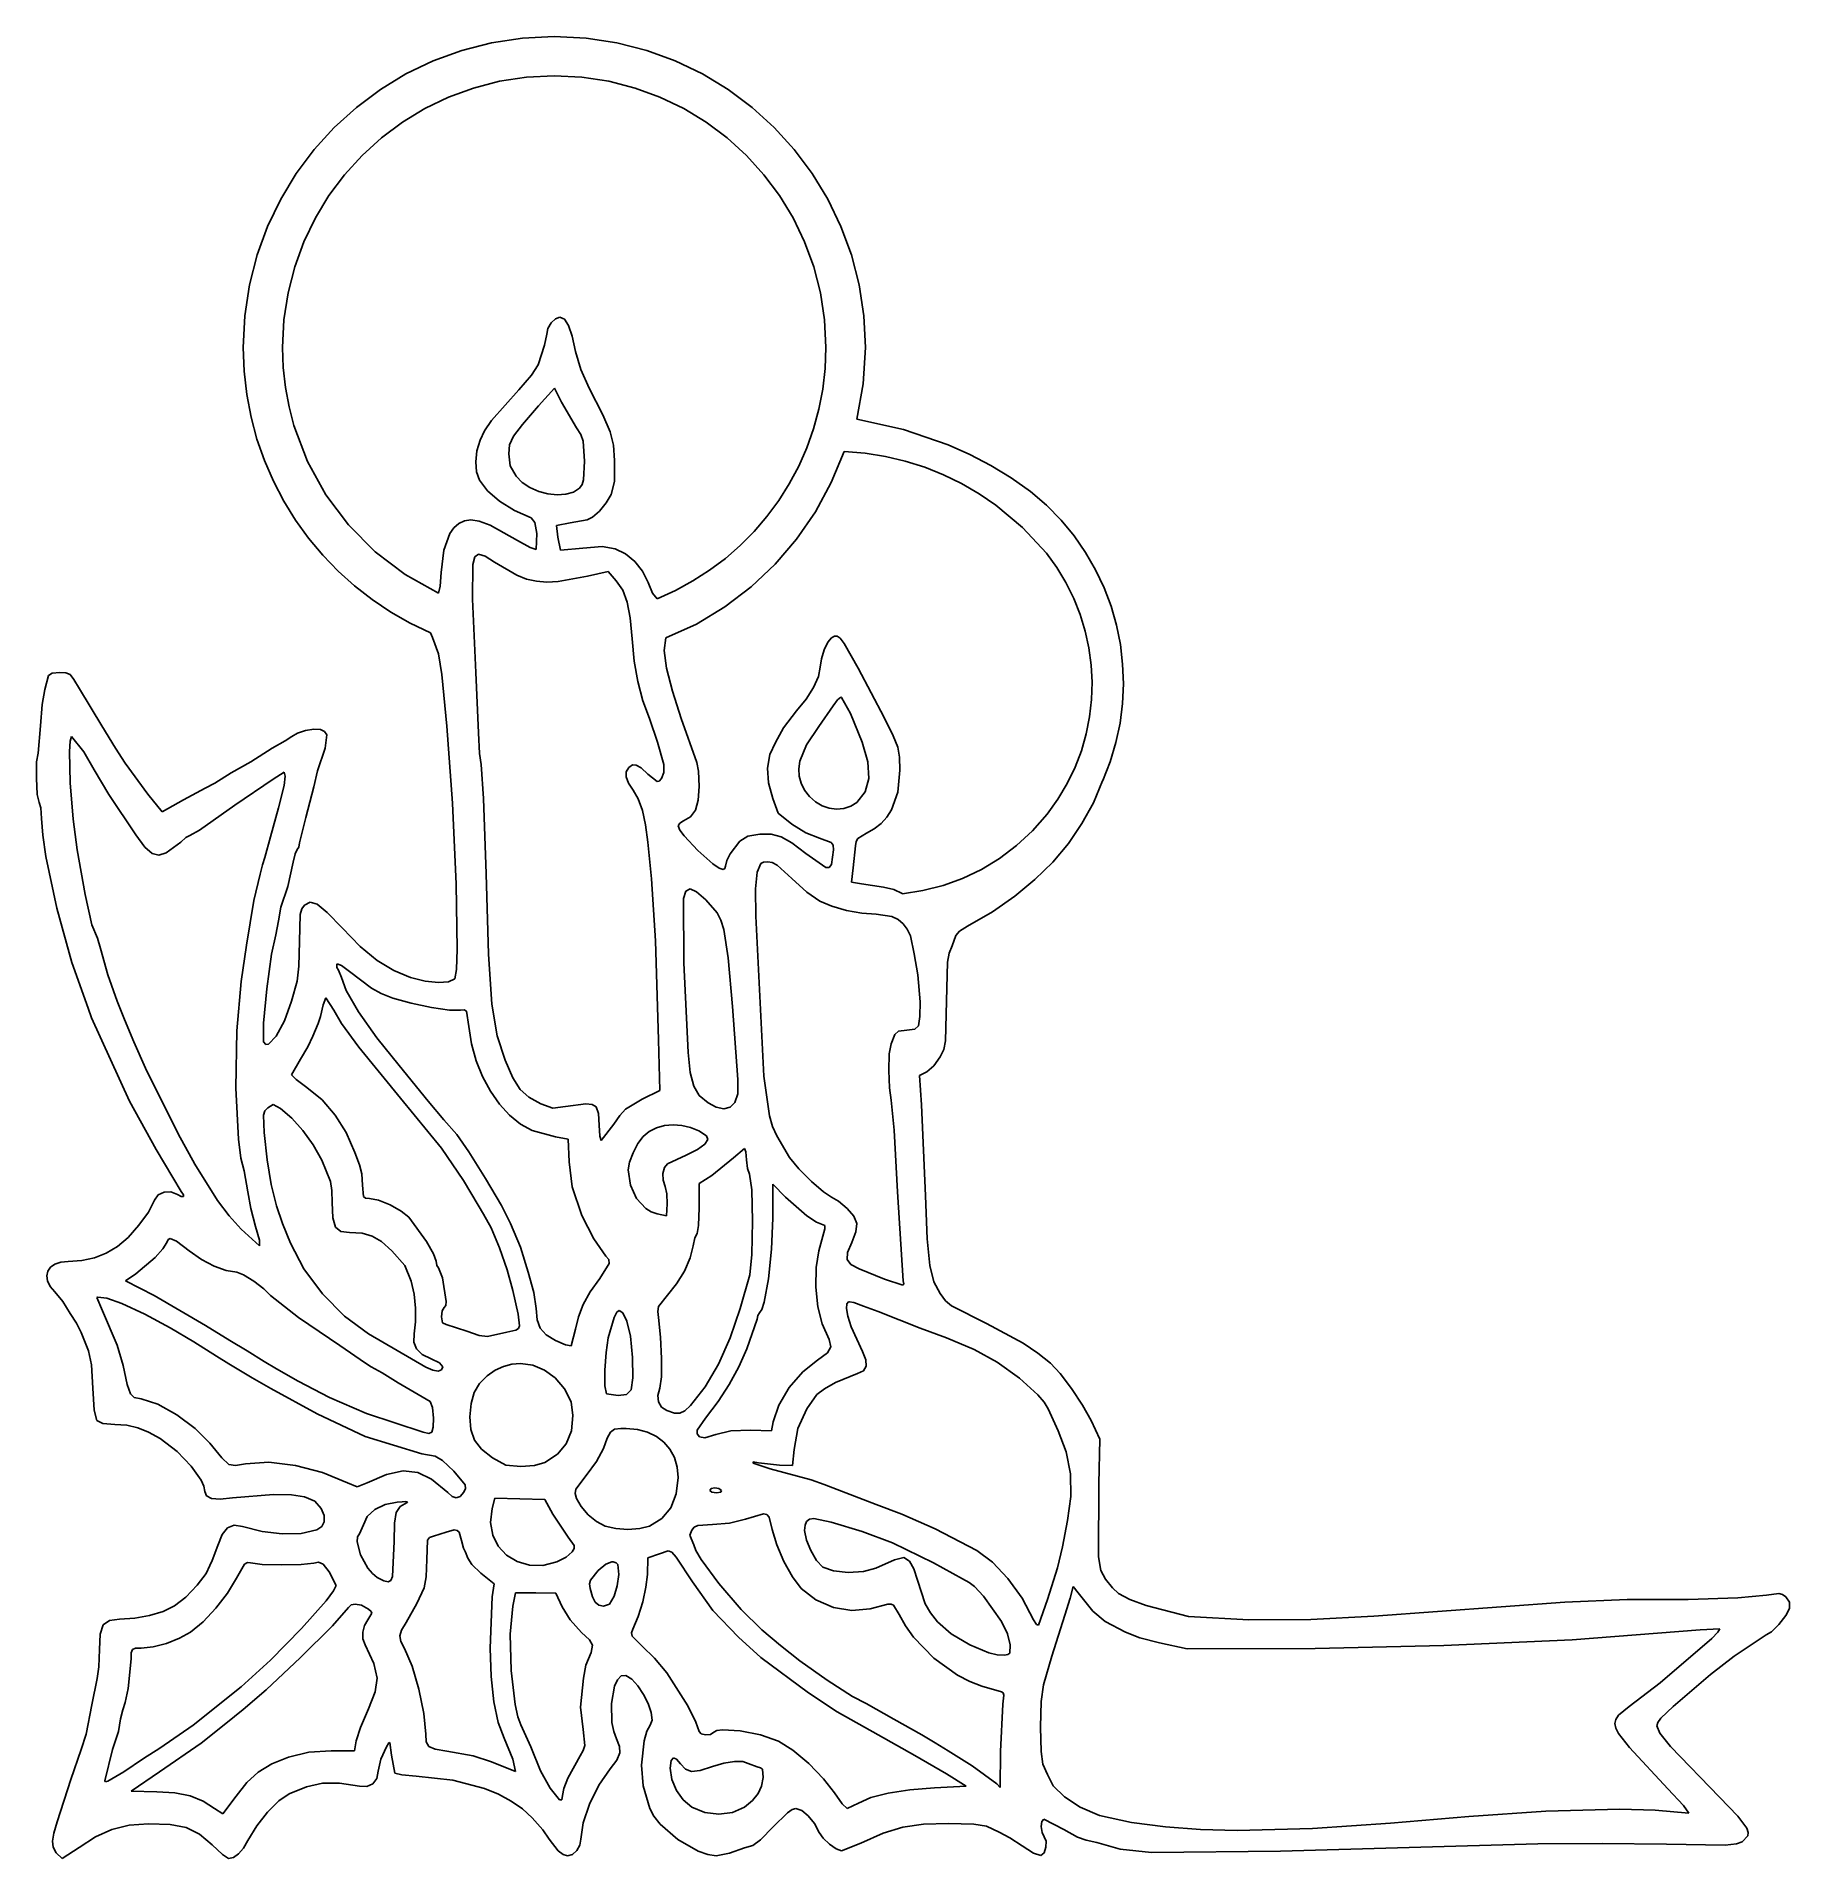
# Model space of a CAD drawing. Extents: x 5 to 193, y 5 to 200.
import ezdxf

# ---------------------------------------------------------------- set-up
doc = ezdxf.new("R2010")
doc.units = 0

msp = doc.modelspace()

# ---------------------------------------------------------------- linework, layer by layer
at = {"layer": 'Layer 1'}
for p, q in [((56.853054, 199.89231), (53.540311, 199.386382)), ((60.264063, 200.064687), (56.853054, 199.89231)), ((63.67517, 199.89231), (60.264063, 200.064687)), ((60.264063, 200.064687), (60.264063, 200.064687)), ((66.988192, 199.386381), (63.67517, 199.89231)), ((50.342642, 198.563708), (47.276851, 197.441096)), ((53.540311, 199.386382), (50.342642, 198.563708)), ((70.186296, 198.563708), (66.988192, 199.386381)), ((73.252651, 197.441095), (70.186296, 198.563708)), ((44.359745, 196.035351), (41.608129, 194.363279)), ((47.276851, 197.441096), (44.359745, 196.035351)), ((54.391196, 195.247767), (57.284698, 195.689626)), ((57.284698, 195.689626), (60.264063, 195.840174)), ((60.264063, 195.840174), (63.243526, 195.689626)), ((60.264063, 195.840174), (60.264063, 195.840174)), ((63.243526, 195.689626), (66.137307, 195.247767)), ((76.170425, 196.03535), (73.252651, 197.441095)), ((78.922785, 194.363278), (76.170425, 196.03535)), ((41.608129, 194.363279), (39.03881, 192.441686)), ((48.920485, 193.548811), (51.598234, 194.52927)), ((51.598234, 194.52927), (54.391196, 195.247767)), ((66.137307, 195.247767), (68.930704, 194.52927)), ((68.930704, 194.52927), (71.609017, 193.548812)), ((81.492901, 192.441685), (78.922785, 194.363278)), ((39.03881, 192.441686), (36.668594, 190.287379)), ((43.969326, 190.860707), (46.372624, 192.321065)), ((46.372624, 192.321065), (48.920485, 193.548811)), ((71.609017, 193.548812), (74.157546, 192.321066)), ((74.157546, 192.321066), (76.561588, 190.860708)), ((83.86394, 190.287377), (81.492901, 192.441685)), ((36.668594, 190.287379), (34.514287, 187.917162)), ((41.725267, 189.182411), (43.969326, 190.860707)), ((76.561588, 190.860708), (78.806444, 189.182412)), ((86.01907, 187.917161), (83.86394, 190.287377)), ((34.514287, 187.917162), (32.592694, 185.347843)), ((39.65512, 187.300853), (41.725267, 189.182411)), ((78.806444, 189.182412), (80.877414, 187.300854)), ((87.941459, 185.347842), (86.01907, 187.917161)), ((37.773562, 185.230706), (39.65512, 187.300853)), ((80.877414, 187.300854), (82.759795, 185.230707)), ((32.592694, 185.347843), (30.920622, 182.596228)), ((36.095266, 182.986647), (37.773562, 185.230706)), ((82.759795, 185.230707), (84.438888, 182.986648)), ((89.614276, 182.596226), (87.941459, 185.347842)), ((30.920622, 182.596228), (29.514878, 179.679122)), ((34.634907, 180.583349), (36.095266, 182.986647)), ((84.438888, 182.986648), (85.899991, 180.58335)), ((91.020689, 179.67912), (89.614276, 182.596226)), ((33.407161, 178.035489), (34.634907, 180.583349)), ((85.899991, 180.58335), (87.128405, 178.03549)), ((29.514878, 179.679122), (28.392266, 176.613331)), ((32.426702, 175.35774), (33.407161, 178.035489)), ((87.128405, 178.03549), (88.109428, 175.357741)), ((92.143865, 176.61333), (91.020689, 179.67912)), ((28.392266, 176.613331), (27.569592, 173.415661)), ((92.966974, 173.415661), (92.143865, 176.61333)), ((31.708206, 172.564777), (32.426702, 175.35774)), ((88.109428, 175.357741), (88.82836, 172.564778)), ((27.569592, 173.415661), (27.063664, 170.102919)), ((31.266346, 169.671276), (31.708206, 172.564777)), ((88.82836, 172.564778), (89.270499, 169.671276)), ((93.473183, 170.102919), (92.966974, 173.415661)), ((27.063664, 170.102919), (26.891286, 166.691911)), ((93.64566, 166.691911), (93.473183, 170.102919)), ((31.115799, 166.691911), (31.266346, 169.671276)), ((59.587086, 168.741418), (59.452674, 168.120661)), ((59.930169, 169.325329), (59.587086, 168.741418)), ((60.391692, 169.758902), (59.930169, 169.325329)), ((60.881424, 169.928647), (60.391692, 169.758902)), ((61.353907, 169.711625), (60.881424, 169.928647)), ((61.780624, 169.044184), (61.353907, 169.711625)), ((62.172255, 167.901752), (61.780624, 169.044184)), ((89.270499, 169.671276), (89.421146, 166.691911)), ((26.891286, 166.691911), (26.987023, 164.146818)), ((31.195046, 164.527598), (31.115799, 166.691911)), ((59.236133, 166.930824), (58.55309, 164.813369)), ((59.452674, 168.120661), (59.236133, 166.930824)), ((62.539479, 166.259758), (62.172255, 167.901752)), ((63.106398, 164.343196), (62.539479, 166.259758)), ((89.421146, 166.691911), (89.33451, 164.43003)), ((93.414723, 162.780081), (93.64566, 166.691911)), ((31.429075, 162.406198), (31.195046, 164.527598)), ((58.55309, 164.813369), (57.825771, 163.71836)), ((63.994688, 162.308647), (63.106398, 164.343196)), ((89.33451, 164.43003), (89.078855, 162.215415)), ((26.987023, 164.146818), (27.269622, 161.653655)), ((31.812314, 160.333263), (31.429075, 162.406198)), ((57.825771, 163.71836), (56.454063, 162.132258)), ((58.579549, 160.412467), (60.290521, 162.317467)), ((60.290521, 162.317467), (61.040174, 160.8358)), ((60.290521, 162.317467), (60.290521, 162.317467)), ((65.476497, 159.445476), (63.994688, 162.308647)), ((92.746076, 159.001356), (93.414723, 162.780081)), ((27.269622, 161.653655), (27.732166, 159.219332)), ((32.33919, 158.314346), (31.812314, 160.333263)), ((56.454063, 162.132258), (53.541703, 158.841209)), ((56.843562, 158.433904), (58.579549, 160.412467)), ((61.040174, 160.8358), (62.654132, 158.084133)), ((89.078855, 162.215415), (88.660556, 160.054404)), ((27.732166, 159.219332), (28.367738, 156.850756)), ((53.541703, 158.841209), (52.78088, 157.729489)), ((55.889105, 157.169519), (56.843562, 158.433904)), ((66.273792, 157.635742), (65.476497, 159.445476)), ((88.660556, 160.054404), (88.085991, 157.953331)), ((97.723754, 157.876036), (92.746076, 159.001356)), ((28.367738, 156.850756), (29.169423, 154.554835)), ((33.801572, 154.460773), (32.33919, 158.314346)), ((52.300104, 156.734758), (51.97208, 155.588936)), ((52.78088, 157.729489), (52.300104, 156.734758)), ((55.48171, 156.243378), (55.889105, 157.169519)), ((62.654132, 158.084133), (63.124389, 157.334212)), ((63.124389, 157.334212), (63.384248, 156.65288)), ((63.384248, 156.65288), (63.518438, 154.476981)), ((66.617247, 156.222183), (66.273792, 157.635742)), ((88.085991, 157.953331), (87.361537, 155.918534)), ((102.529722, 156.226107), (97.723754, 157.876036)), ((29.169423, 154.554835), (30.130302, 152.33848)), ((35.771648, 150.889899), (33.801572, 154.460773)), ((51.97208, 155.588936), (51.851699, 154.43497)), ((55.38691, 155.27955), (55.48171, 156.243378)), ((55.535603, 154.000051), (55.38691, 155.27955)), ((63.518438, 154.476981), (63.417094, 152.477238)), ((66.737535, 154.547536), (66.617247, 156.222183)), ((66.718223, 152.325001), (66.737535, 154.547536)), ((87.361537, 155.918534), (86.493571, 153.956348)), ((89.992727, 152.209217), (91.386956, 155.542745)), ((91.386956, 155.542745), (93.615471, 155.347326)), ((93.615471, 155.347326), (95.799495, 154.995111)), ((95.799495, 154.995111), (97.933211, 154.489347)), ((97.933211, 154.489347), (100.010804, 153.83328)), ((104.849177, 155.194961), (102.529722, 156.226107)), ((107.102739, 154.021319), (104.849177, 155.194961)), ((51.851699, 154.43497), (51.940087, 153.363745)), ((51.940087, 153.363745), (52.238368, 152.466147)), ((56.17184, 152.889481), (55.535603, 154.000051)), ((56.834574, 152.212034), (56.17184, 152.889481)), ((86.493571, 153.956348), (85.488469, 152.07311)), ((100.010804, 153.83328), (102.026459, 153.030156)), ((102.026459, 153.030156), (103.974359, 152.083223)), ((109.282752, 152.701401), (107.102739, 154.021319)), ((111.381563, 151.231425), (109.282752, 152.701401)), ((30.130302, 152.33848), (31.24346, 150.208596)), ((38.204848, 147.646143), (35.771648, 150.889899)), ((52.238368, 152.466147), (53.090141, 151.305811)), ((53.090141, 151.305811), (54.377148, 150.186355)), ((57.661325, 151.661717), (56.834574, 152.212034)), ((58.596834, 151.248906), (57.661325, 151.661717)), ((59.58584, 150.983979), (58.596834, 151.248906)), ((60.573082, 150.877314), (59.58584, 150.983979)), ((61.503302, 150.939287), (60.573082, 150.877314)), ((62.321239, 151.180277), (61.503302, 150.939287)), ((62.971632, 151.610661), (62.321239, 151.180277)), ((63.250637, 151.97047), (62.971632, 151.610661)), ((63.417094, 152.477238), (63.250637, 151.97047)), ((65.851436, 150.01814), (66.375938, 150.922744)), ((66.375938, 150.922744), (66.718223, 152.325001)), ((85.488469, 152.07311), (84.352609, 150.275155)), ((88.281125, 149.060538), (89.992727, 152.209217)), ((103.974359, 152.083223), (105.848688, 150.995726)), ((105.848688, 150.995726), (107.643631, 149.770911)), ((113.093673, 149.760672), (111.381563, 151.231425)), ((31.24346, 150.208596), (32.50198, 148.172094)), ((54.377148, 150.186355), (55.986033, 149.190354)), ((55.986033, 149.190354), (57.803438, 148.400383)), ((64.373361, 148.463753), (65.123372, 149.134548)), ((65.123372, 149.134548), (65.851436, 150.01814)), ((84.352609, 150.275155), (83.092367, 148.568819)), ((86.268277, 146.12318), (88.281125, 149.060538)), ((107.643631, 149.770911), (110.496302, 147.382845)), ((114.648167, 148.175751), (113.093673, 149.760672)), ((32.50198, 148.172094), (33.898946, 146.235881)), ((41.056598, 144.773923), (38.204848, 147.646143)), ((49.045231, 146.715169), (48.402485, 144.944853)), ((49.49515, 147.353374), (49.045231, 146.715169)), ((50.02557, 147.817762), (49.49515, 147.353374)), ((50.632594, 148.101445), (50.02557, 147.817762)), ((51.312326, 148.197536), (50.632594, 148.101445)), ((52.21497, 148.050955), (51.312326, 148.197536)), ((53.375043, 147.621444), (52.21497, 148.050955)), ((56.33059, 145.975036), (53.375043, 147.621444)), ((57.803438, 148.400383), (58.186611, 147.923506)), ((58.186611, 147.923506), (58.385521, 146.733508)), ((58.385521, 146.733508), (58.332604, 145.022536)), ((60.519826, 147.571356), (61.975035, 147.888856)), ((60.660938, 146.318994), (60.519826, 147.571356)), ((61.975035, 147.888856), (63.783021, 148.197536)), ((63.783021, 148.197536), (64.373361, 148.463753)), ((81.71412, 146.96044), (80.224245, 145.456351)), ((83.092367, 148.568819), (81.71412, 146.96044)), ((110.496302, 147.382845), (113.074185, 144.623282)), ((116.043732, 146.487759), (114.648167, 148.175751)), ((33.898946, 146.235881), (35.427439, 144.406866)), ((44.282328, 142.31766), (41.056598, 144.773923)), ((48.402485, 144.944853), (48.128507, 142.561911)), ((57.668784, 145.212013), (56.33059, 145.975036)), ((58.332604, 145.022536), (57.668784, 145.212013)), ((60.925521, 144.943161), (60.660938, 146.318994)), ((63.333229, 145.154828), (60.925521, 144.943161)), ((65.408568, 145.343875), (63.333229, 145.154828)), ((66.81691, 145.084272), (65.408568, 145.343875)), ((67.91673, 144.55098), (66.81691, 145.084272)), ((80.224245, 145.456351), (78.62912, 144.062891)), ((83.970305, 143.423619), (86.268277, 146.12318)), ((117.279051, 144.707792), (116.043732, 146.487759)), ((118.352809, 142.846948), (117.279051, 144.707792)), ((35.427439, 144.406866), (37.080544, 142.691958)), ((51.497535, 139.695592), (51.539992, 143.393638)), ((51.539992, 143.393638), (51.747052, 144.227729)), ((51.747052, 144.227729), (52.150174, 144.502189)), ((52.150174, 144.502189), (52.84333, 144.28592)), ((52.150174, 144.502189), (52.150174, 144.502189)), ((52.84333, 144.28592), (53.869965, 143.655522)), ((53.869965, 143.655522), (56.249384, 142.261062)), ((68.902128, 143.738577), (67.91673, 144.55098)), ((69.722452, 142.699439), (68.902128, 143.738577)), ((76.93512, 142.786395), (75.148623, 141.633198)), ((78.62912, 144.062891), (76.93512, 142.786395)), ((81.403336, 140.988327), (83.970305, 143.423619)), ((113.074185, 144.623282), (114.193055, 143.074733)), ((113.074185, 144.623282), (113.074185, 144.623282)), ((114.193055, 143.074733), (115.170076, 141.45411)), ((119.263691, 140.916323), (118.352809, 142.846948)), ((37.080544, 142.691958), (38.851344, 141.098063)), ((38.851344, 141.098063), (40.732922, 139.632092)), ((47.837465, 140.321772), (44.282328, 142.31766)), ((48.018592, 141.069918), (47.837465, 140.321772)), ((48.128507, 142.561911), (48.018592, 141.069918)), ((56.249384, 142.261062), (57.301767, 141.843214)), ((57.301767, 141.843214), (58.350195, 141.598275)), ((58.350195, 141.598275), (59.460366, 141.516233)), ((59.460366, 141.516233), (60.697975, 141.58708)), ((60.697975, 141.58708), (63.818299, 142.147397)), ((63.818299, 142.147397), (66.058438, 142.641286)), ((66.058438, 142.641286), (66.922743, 141.644689)), ((66.922743, 141.644689), (67.614619, 140.634988)), ((70.327049, 141.485939), (69.722452, 142.699439)), ((70.820843, 140.310688), (70.327049, 141.485939)), ((75.148623, 141.633198), (73.276006, 140.609638)), ((78.583493, 138.84378), (81.403336, 140.988327)), ((115.170076, 141.45411), (116.003804, 139.771104)), ((120.010383, 138.927014), (119.263691, 140.916323)), ((40.732922, 139.632092), (42.718362, 138.300952)), ((51.841493, 131.828647), (51.497535, 139.695592)), ((67.614619, 140.634988), (68.096172, 139.373319)), ((68.096172, 139.373319), (68.414345, 137.688498)), ((71.323646, 139.72205), (70.820843, 140.310688)), ((73.276006, 140.609638), (71.323646, 139.72205)), ((75.526902, 137.016451), (78.583493, 138.84378)), ((116.003804, 139.771104), (116.692794, 138.035404)), ((120.591569, 136.890118), (120.010383, 138.927014)), ((42.718362, 138.300952), (44.800747, 137.111552)), ((44.800747, 137.111552), (46.97316, 136.0708)), ((68.414345, 137.688498), (68.616076, 135.409342)), ((72.249688, 135.532814), (75.526902, 137.016451)), ((116.692794, 138.035404), (117.235603, 136.256699)), ((121.005934, 134.816731), (120.591569, 136.890118)), ((46.97316, 136.0708), (47.220104, 135.585731)), ((47.220104, 135.585731), (47.864272, 133.813499)), ((68.616076, 135.409342), (68.84245, 133.039512)), ((72.051153, 134.188948), (72.249688, 135.532814)), ((89.615817, 135.08041), (89.227422, 134.25789)), ((90.012049, 135.541633), (89.615817, 135.08041)), ((90.329287, 135.705238), (90.012049, 135.541633)), ((90.617701, 135.728116), (90.329287, 135.705238)), ((90.947018, 135.504178), (90.617701, 135.728116)), ((91.386968, 134.927334), (90.947018, 135.504178)), ((92.877681, 132.290577), (91.386968, 134.927334)), ((117.235603, 136.256699), (117.630785, 134.44468)), ((47.864272, 133.813499), (48.207882, 131.581703)), ((68.84245, 133.039512), (69.225745, 130.834129)), ((72.309088, 132.264078), (72.051153, 134.188948)), ((88.929274, 133.290106), (88.803785, 132.393092)), ((89.227422, 134.25789), (88.929274, 133.290106)), ((117.630785, 134.44468), (117.876897, 132.609036)), ((121.252163, 132.717952), (121.005934, 134.816731)), ((5.998022, 131.475869), (5.592328, 129.994203)), ((6.38454, 131.729466), (5.998022, 131.475869)), ((7.215105, 131.828647), (6.38454, 131.729466)), ((7.86166, 131.79192), (7.215105, 131.828647)), ((8.309938, 131.583717), (7.86166, 131.79192)), ((8.735557, 131.057007), (8.309938, 131.583717)), ((9.314133, 130.064758), (8.735557, 131.057007)), ((48.207882, 131.581703), (48.728229, 126.043092)), ((52.150174, 125.337536), (51.841493, 131.828647)), ((72.945222, 129.812812), (72.309088, 132.264078)), ((88.60963, 131.393524), (88.087362, 130.212442)), ((88.803785, 132.393092), (88.60963, 131.393524)), ((95.647674, 126.969133), (92.877681, 132.290577)), ((117.876897, 132.609036), (117.972495, 130.759458)), ((121.328941, 130.604876), (121.252163, 132.717952)), ((5.592328, 129.994203), (5.335286, 128.383204)), ((11.73948, 126.104828), (9.314133, 130.064758)), ((69.225745, 130.834129), (69.767227, 128.786456)), ((73.881285, 126.889758), (72.945222, 129.812812)), ((88.087362, 130.212442), (87.288305, 128.94429)), ((90.654468, 128.872694), (91.008646, 129.156356)), ((91.008646, 129.156356), (91.070382, 129.147536)), ((91.008646, 129.156356), (91.008646, 129.156356)), ((91.070382, 129.147536), (92.037618, 127.412716)), ((117.972495, 130.759458), (117.916134, 128.905633)), ((121.234952, 128.4886), (121.328941, 130.604876)), ((5.335286, 128.383204), (5.160175, 126.096008)), ((69.767227, 128.786456), (70.46816, 126.889758)), ((86.263785, 127.683508), (84.852674, 125.893161)), ((87.288305, 128.94429), (86.263785, 127.683508)), ((88.645035, 126.025453), (90.197257, 128.230314)), ((90.197257, 128.230314), (90.654468, 128.872694)), ((92.037618, 127.412716), (93.31934, 124.349758)), ((117.916134, 128.905633), (117.70637, 127.057253)), ((120.968883, 126.380222), (121.234952, 128.4886)), ((5.160175, 126.096008), (4.877953, 123.159133)), ((13.17705, 123.705939), (11.73948, 126.104828)), ((32.733164, 125.313556), (32.112396, 124.940661)), ((33.580388, 125.598607), (32.733164, 125.313556)), ((34.458703, 125.746507), (33.580388, 125.598607)), ((35.172743, 125.707953), (34.458703, 125.746507)), ((35.601249, 125.475374), (35.172743, 125.707953)), ((35.878299, 125.11705), (35.601249, 125.475374)), ((48.728229, 126.043092), (49.35473, 117.793585)), ((52.254407, 123.113499), (52.150174, 125.337536)), ((70.46816, 126.889758), (71.360947, 124.349453)), ((75.574618, 122.171356), (73.881285, 126.889758)), ((84.852674, 125.893161), (84.006007, 124.305661)), ((87.320851, 124.069193), (88.645035, 126.025453)), ((96.628022, 125.033391), (95.647674, 126.969133)), ((117.341759, 125.224007), (116.820857, 123.415585)), ((117.70637, 127.057253), (117.341759, 125.224007)), ((120.529417, 124.290838), (120.968883, 126.380222)), ((8.264547, 123.339781), (8.32391, 124.435163)), ((8.342284, 119.992504), (8.264547, 123.339781)), ((8.32391, 124.435163), (8.458647, 124.949481)), ((8.458647, 124.949481), (8.476286, 124.9583)), ((8.476286, 124.9583), (9.800372, 123.294961)), ((8.476286, 124.9583), (8.476286, 124.9583)), ((9.800372, 123.294961), (10.910453, 121.368786)), ((14.235383, 122.091981), (13.17705, 123.705939)), ((30.013368, 123.679481), (27.702675, 122.233092)), ((31.40684, 124.490869), (30.013368, 123.679481)), ((32.112396, 124.940661), (31.40684, 124.490869)), ((34.881701, 121.245314), (35.702972, 123.710494)), ((35.702972, 123.710494), (35.878299, 125.11705)), ((71.360947, 124.349453), (72.011563, 121.950869)), ((84.006007, 124.305661), (83.403323, 123.001208)), ((86.626349, 122.293022), (87.320851, 124.069193)), ((93.31934, 124.349758), (93.909665, 122.223135)), ((97.134813, 123.788453), (96.628022, 125.033391)), ((97.323572, 122.722743), (97.134813, 123.788453)), ((116.820857, 123.415585), (116.142219, 121.641675)), ((119.915239, 122.231544), (120.529417, 124.290838)), ((4.729791, 122.234551), (4.709411, 120.469608)), ((4.877953, 123.159133), (4.729791, 122.234551)), ((10.910453, 121.368786), (12.473918, 118.736519)), ((16.643092, 118.775869), (14.235383, 122.091981)), ((27.702675, 122.233092), (25.586009, 121.033647)), ((34.484826, 119.551981), (34.881701, 121.245314)), ((52.432396, 121.924411), (52.254407, 123.113499)), ((52.67912, 118.296519), (52.432396, 121.924411)), ((68.263299, 121.615731), (67.985631, 121.162904)), ((68.650496, 121.889322), (68.263299, 121.615731)), ((69.064227, 121.884409), (68.650496, 121.889322)), ((69.591226, 121.570973), (69.064227, 121.884409)), ((70.318229, 120.918994), (69.591226, 121.570973)), ((72.011563, 121.950869), (72.039014, 121.078331)), ((75.74921, 121.212143), (75.574618, 122.171356)), ((83.403323, 123.001208), (83.155032, 121.55461)), ((83.155032, 121.55461), (83.261673, 119.977617)), ((86.513983, 121.466084), (86.626349, 122.293022)), ((86.557544, 120.676504), (86.513983, 121.466084)), ((93.909665, 122.223135), (94.008259, 120.439485)), ((97.121927, 118.978212), (97.349826, 121.324689)), ((97.349826, 121.324689), (97.323572, 122.722743)), ((116.142219, 121.641675), (115.304402, 119.911969)), ((119.125035, 120.213439), (119.915239, 122.231544)), ((4.709411, 120.469608), (4.799759, 118.724306)), ((8.632543, 116.081007), (8.342284, 119.992504)), ((22.825523, 119.410869), (20.47955, 118.140869)), ((23.848578, 119.940036), (22.825523, 119.410869)), ((25.586009, 121.033647), (23.848578, 119.940036)), ((26.009342, 117.567606), (30.092743, 120.381008)), ((30.092743, 120.381008), (31.283368, 121.104203)), ((31.303629, 119.679989), (30.666007, 117.294203)), ((31.283368, 121.104203), (31.404475, 120.689185)), ((31.404475, 120.689185), (31.303629, 119.679989)), ((33.620521, 116.253508), (34.484826, 119.551981)), ((67.985631, 121.162904), (67.96965, 120.61319)), ((67.96965, 120.61319), (68.21735, 119.956206)), ((68.21735, 119.956206), (68.730729, 119.181564)), ((71.291252, 120.100696), (70.318229, 120.918994)), ((71.535149, 120.14065), (71.291252, 120.100696)), ((71.782257, 120.425106), (71.535149, 120.14065)), ((72.039014, 121.078331), (71.782257, 120.425106)), ((75.724468, 118.13153), (75.821563, 119.596078)), ((75.821563, 119.596078), (75.74921, 121.212143)), ((83.261673, 119.977617), (83.723785, 118.281981)), ((86.756533, 119.921729), (86.557544, 120.676504)), ((87.110451, 119.199203), (86.756533, 119.921729)), ((94.008259, 120.439485), (93.614667, 118.992603)), ((115.304402, 119.911969), (114.305961, 118.236156)), ((118.108497, 117.831091), (119.107396, 120.186981)), ((119.107396, 120.186981), (119.125035, 120.213439)), ((4.799759, 118.724306), (4.983786, 117.858647)), ((4.983786, 117.858647), (5.183105, 117.287228)), ((12.473918, 118.736519), (15.364273, 114.383786)), ((18.212953, 116.870869), (16.643092, 118.775869)), ((20.47955, 118.140869), (18.212953, 116.870869)), ((22.199342, 114.912953), (26.009342, 117.567606)), ((49.35473, 117.793585), (49.750908, 109.118687)), ((52.952743, 110.212189), (52.67912, 118.296519)), ((68.730729, 119.181564), (69.285328, 118.244299)), ((69.285328, 118.244299), (69.73287, 117.006243)), ((75.421533, 117.047962), (75.724468, 118.13153)), ((83.723785, 118.281981), (84.288229, 116.7033)), ((87.643912, 118.497204), (87.110451, 119.199203)), ((88.286256, 117.934152), (87.643912, 118.497204)), ((89.007154, 117.517234), (88.286256, 117.934152)), ((89.776276, 117.25364), (89.007154, 117.517234)), ((92.069705, 117.454693), (91.337881, 117.215181)), ((92.728438, 117.876286), (92.069705, 117.454693)), ((93.614667, 118.992603), (92.728438, 117.876286)), ((96.447642, 117.072853), (97.121927, 118.978212)), ((114.305961, 118.236156), (113.145451, 116.623925)), ((116.887887, 115.59561), (118.108497, 117.831091)), ((5.183105, 117.287228), (5.266008, 116.156494)), ((5.266008, 116.156494), (5.387137, 114.376336)), ((9.076008, 112.778647), (8.632543, 116.081007)), ((30.666007, 117.294203), (29.81934, 114.189758)), ((32.923785, 113.519481), (33.620521, 116.253508)), ((69.73287, 117.006243), (70.074011, 115.466786)), ((70.074011, 115.466786), (70.30941, 113.625314)), ((73.563785, 115.345106), (73.731109, 115.652826)), ((73.731109, 115.652826), (74.128229, 115.883092)), ((74.128229, 115.883092), (74.895279, 116.310205)), ((74.895279, 116.310205), (75.421533, 117.047962)), ((84.288229, 116.7033), (85.769896, 115.530314)), ((85.769896, 115.530314), (87.251563, 114.613856)), ((90.563295, 117.150559), (89.776276, 117.25364)), ((91.337881, 117.215181), (90.563295, 117.150559)), ((94.599459, 115.042537), (95.327071, 115.608899)), ((95.327071, 115.608899), (95.943136, 116.285683)), ((95.943136, 116.285683), (96.447642, 117.072853)), ((113.145451, 116.623925), (111.582953, 114.837277)), ((115.440209, 113.478289), (116.887887, 115.59561)), ((5.387137, 114.376336), (5.725876, 112.07703)), ((15.364273, 114.383786), (16.346539, 113.08371)), ((18.627467, 112.469967), (20.188509, 113.616494)), ((20.188509, 113.616494), (20.752825, 114.123797)), ((20.752825, 114.123797), (21.176286, 114.339689)), ((21.176286, 114.339689), (22.199342, 114.912953)), ((29.81934, 114.189758), (29.210799, 111.949619)), ((32.854801, 113.077603), (32.923785, 113.519481)), ((70.30941, 113.625314), (70.706285, 109.674203)), ((73.737702, 114.912988), (73.563785, 115.345106)), ((74.203304, 114.274101), (73.737702, 114.912988)), ((75.672659, 112.701973), (74.203304, 114.274101)), ((80.160729, 113.731147), (79.127681, 112.358384)), ((81.032053, 114.245498), (80.160729, 113.731147)), ((82.339132, 114.4808), (81.032053, 114.245498)), ((83.540167, 114.475026), (82.339132, 114.4808)), ((84.605642, 114.19245), (83.540167, 114.475026)), ((85.768174, 113.535907), (84.605642, 114.19245)), ((87.260382, 112.408231), (85.768174, 113.535907)), ((87.251563, 114.613856), (88.733229, 114.031008)), ((88.733229, 114.031008), (89.995009, 113.586802)), ((89.995009, 113.586802), (90.179752, 113.281354)), ((92.587326, 113.228439), (92.653286, 113.681058)), ((92.653286, 113.681058), (92.834174, 114.015851)), ((92.834174, 114.015851), (93.760313, 114.586633)), ((93.760313, 114.586633), (94.599459, 115.042537)), ((111.582953, 114.837277), (109.87816, 113.251821)), ((113.760102, 111.476879), (115.440209, 113.478289)), ((5.725876, 112.07703), (6.908306, 106.522556)), ((9.931494, 107.980869), (9.076008, 112.778647)), ((16.346539, 113.08371), (17.116445, 112.39065)), ((17.116445, 112.39065), (17.826063, 112.215702)), ((17.826063, 112.215702), (18.627467, 112.469967)), ((29.210799, 111.949619), (28.972674, 111.164689)), ((31.680829, 108.845727), (32.271146, 111.446911)), ((32.271146, 111.446911), (32.462722, 112.344031)), ((32.462722, 112.344031), (32.68566, 112.805106)), ((32.68566, 112.805106), (32.854801, 113.077603)), ((77.298046, 111.28063), (75.672659, 112.701973)), ((78.777841, 111.623708), (78.643785, 111.041217)), ((79.127681, 112.358384), (78.777841, 111.623708)), ((82.428894, 111.317434), (82.720611, 111.471945)), ((82.720611, 111.471945), (83.16816, 111.508647)), ((83.16816, 111.508647), (83.654868, 111.424672)), ((83.16816, 111.508647), (83.16816, 111.508647)), ((89.412326, 110.873647), (87.260382, 112.408231)), ((90.214896, 112.796286), (90.005951, 111.216347)), ((90.179752, 113.281354), (90.214896, 112.796286)), ((92.349201, 110.847189), (92.587326, 113.228439)), ((108.048095, 111.86943), (106.109777, 110.69198)), ((109.87816, 113.251821), (108.048095, 111.86943)), ((111.84221, 109.589132), (113.760102, 111.476879)), ((28.71691, 110.168092), (28.03195, 107.35721)), ((28.972674, 111.164689), (28.71691, 110.168092)), ((53.226407, 101.592018), (52.952743, 110.212189)), ((70.706285, 109.674203), (71.130532, 103.029526)), ((77.958687, 110.830224), (77.298046, 111.28063)), ((78.40566, 110.661981), (77.958687, 110.830224)), ((78.574196, 110.773229), (78.40566, 110.661981)), ((78.643785, 111.041217), (78.574196, 110.773229)), ((81.861772, 108.588008), (82.039271, 110.388578)), ((82.039271, 110.388578), (82.428894, 111.317434)), ((83.654868, 111.424672), (84.194866, 111.134048)), ((84.194866, 111.134048), (85.769896, 109.700661)), ((85.769896, 109.700661), (87.377656, 108.241593)), ((89.755937, 110.887688), (89.412326, 110.873647)), ((90.005951, 111.216347), (89.755937, 110.887688)), ((92.163993, 109.321425), (92.349201, 110.847189)), ((104.080229, 109.721344), (101.976471, 108.959396)), ((106.109777, 110.69198), (104.080229, 109.721344)), ((109.681172, 107.812799), (111.84221, 109.589132)), ((10.663508, 104.735314), (9.931494, 107.980869)), ((30.921771, 106.649133), (31.680829, 108.845727)), ((49.750908, 109.118687), (49.849618, 102.134863)), ((74.128229, 107.557536), (74.38267, 108.351954)), ((74.186227, 100.659163), (74.128229, 107.557536)), ((74.38267, 108.351954), (74.842604, 108.598231)), ((74.842604, 108.598231), (75.545462, 108.292035)), ((74.842604, 108.598231), (74.842604, 108.598231)), ((75.545462, 108.292035), (76.527118, 107.434064)), ((81.88934, 105.661356), (81.861772, 108.588008)), ((87.377656, 108.241593), (88.759688, 107.266494)), ((93.239965, 109.127397), (92.163993, 109.321425)), ((95.577118, 108.783439), (93.239965, 109.127397)), ((96.694376, 108.51154), (95.577118, 108.783439)), ((97.596771, 108.086703), (96.694376, 108.51154)), ((97.61441, 108.069064), (97.596771, 108.086703)), ((99.815524, 108.408011), (97.61441, 108.069064)), ((101.976471, 108.959396), (99.815524, 108.408011)), ((107.271632, 106.145632), (109.681172, 107.812799)), ((6.908306, 106.522556), (8.517538, 100.696232)), ((28.03195, 107.35721), (27.252884, 102.556911)), ((30.666007, 105.158647), (30.921771, 106.649133)), ((33.017188, 105.853536), (32.923785, 102.953786)), ((33.182653, 106.465634), (33.017188, 105.853536)), ((33.47059, 106.834342), (33.182653, 106.465634)), ((34.092484, 107.167361), (33.47059, 106.834342)), ((34.838418, 106.952634), (34.092484, 107.167361)), ((35.90806, 106.070219), (34.838418, 106.952634)), ((37.501076, 104.400175), (35.90806, 106.070219)), ((76.527118, 107.434064), (77.738048, 106.026194)), ((77.738048, 106.026194), (78.148239, 105.242143)), ((82.762465, 88.507536), (81.88934, 105.661356)), ((88.759688, 107.266494), (90.052725, 106.733791)), ((90.052725, 106.733791), (91.625745, 106.293232)), ((91.625745, 106.293232), (93.280476, 105.990936)), ((93.280476, 105.990936), (94.818646, 105.873022)), ((94.818646, 105.873022), (96.493811, 105.618947)), ((96.493811, 105.618947), (97.153193, 105.303804)), ((104.608229, 104.585383), (107.271632, 106.145632)), ((11.269004, 103.295161), (10.663508, 104.735314)), ((29.931636, 101.596377), (30.401424, 103.676981)), ((30.401424, 103.676981), (30.666007, 105.158647)), ((39.452518, 102.419369), (37.501076, 104.400175)), ((78.148239, 105.242143), (78.465892, 104.253538)), ((78.465892, 104.253538), (78.936519, 101.209235)), ((97.153193, 105.303804), (97.70069, 104.856052)), ((97.70069, 104.856052), (98.141491, 104.270287)), ((98.141491, 104.270287), (98.480783, 103.541104)), ((103.370474, 103.596606), (103.733949, 104.061921)), ((103.733949, 104.061921), (104.608229, 104.585383)), ((11.571911, 102.195314), (11.269004, 103.295161)), ((12.351538, 99.373321), (11.571911, 102.195314)), ((27.252884, 102.556911), (26.688439, 98.667536)), ((32.923785, 102.953786), (32.850167, 100.298339)), ((41.271439, 100.915692), (39.452518, 102.419369)), ((49.849618, 102.134863), (49.76644, 99.938499)), ((71.130532, 103.029526), (71.464757, 92.396911)), ((98.480783, 103.541104), (98.87559, 101.630869)), ((102.448028, 100.738812), (102.636338, 101.702666)), ((102.636338, 101.702666), (102.976632, 102.468717)), ((102.976632, 102.468717), (103.370474, 103.596606)), ((8.517538, 100.696232), (10.257814, 95.801217)), ((29.427454, 97.882747), (29.931636, 101.596377)), ((32.850167, 100.298339), (32.668021, 98.685175)), ((36.927813, 100.501981), (36.97191, 100.546078)), ((36.941936, 100.177202), (36.927813, 100.501981)), ((37.13066, 99.858161), (36.941936, 100.177202)), ((36.97191, 100.546078), (37.454385, 100.369801)), ((36.97191, 100.546078), (36.97191, 100.546078)), ((37.43934, 99.08205), (37.13066, 99.858161)), ((37.454385, 100.369801), (38.294826, 99.734689)), ((38.294826, 99.734689), (40.645859, 97.926622)), ((43.041828, 99.82693), (41.271439, 100.915692)), ((44.847674, 99.090869), (43.041828, 99.82693)), ((49.76644, 99.938499), (49.583715, 98.958578)), ((53.574921, 96.218217), (53.226407, 101.592018)), ((74.630938, 91.047536), (74.186227, 100.659163)), ((78.936519, 101.209235), (79.375799, 95.986425)), ((98.87559, 101.630869), (99.263646, 99.373092)), ((102.350451, 96.533231), (102.448028, 100.738812)), ((13.379897, 96.550869), (12.351538, 99.373321)), ((26.688439, 98.667536), (26.196991, 93.345811)), ((29.079528, 94.193299), (29.427454, 97.882747)), ((32.668021, 98.685175), (32.059479, 96.550869)), ((37.934336, 97.676577), (37.43934, 99.08205)), ((40.645859, 97.926622), (41.70678, 97.367646)), ((46.425082, 98.701653), (44.847674, 99.090869)), ((47.835914, 98.547551), (46.425082, 98.701653)), ((48.936636, 98.632035), (47.835914, 98.547551)), ((49.583715, 98.958578), (48.936636, 98.632035)), ((99.263646, 99.373092), (99.521999, 96.478064)), ((14.156008, 94.575314), (13.379897, 96.550869)), ((32.059479, 96.550869), (31.318045, 94.426181)), ((35.181563, 94.901633), (35.472604, 96.153994)), ((35.472604, 96.153994), (35.763646, 96.921286)), ((35.763646, 96.921286), (36.601493, 95.598369)), ((35.763646, 96.921286), (35.763646, 96.921286)), ((39.275265, 95.41427), (37.934336, 97.676577)), ((41.70678, 97.367646), (42.942674, 96.886008)), ((42.942674, 96.886008), (44.905774, 96.321158)), ((44.905774, 96.321158), (47.098864, 95.85511)), ((47.098864, 95.85511), (49.032869, 95.575987)), ((54.126078, 92.838572), (53.574921, 96.218217)), ((79.375799, 95.986425), (79.966701, 88.145939)), ((99.521999, 96.478064), (99.498478, 94.886836)), ((102.252468, 92.290956), (102.350451, 96.533231)), ((10.257814, 95.801217), (10.62823, 94.769342)), ((10.62823, 94.769342), (14.676355, 85.826425)), ((15.143786, 92.176425), (14.156008, 94.575314)), ((29.078507, 92.185244), (29.079528, 94.193299)), ((31.318045, 94.426181), (30.437521, 92.789859)), ((34.352535, 92.802606), (34.934618, 94.143161)), ((34.934618, 94.143161), (35.181563, 94.901633)), ((36.601493, 95.598369), (37.43934, 94.134342)), ((37.43934, 94.134342), (39.289743, 91.622289)), ((41.246045, 92.624446), (39.275265, 95.41427)), ((49.032869, 95.575987), (50.218715, 95.571911)), ((50.218715, 95.571911), (50.612333, 95.631434)), ((50.612333, 95.631434), (50.839459, 95.459023)), ((50.839459, 95.459023), (51.10066, 93.825661)), ((99.36066, 93.896217), (98.95887, 93.55802)), ((99.498478, 94.886836), (99.36066, 93.896217)), ((16.413786, 89.354203), (15.143786, 92.176425)), ((26.196991, 93.345811), (26.099671, 87.21254)), ((29.303998, 91.908915), (29.078507, 92.185244)), ((29.622733, 91.942635), (29.303998, 91.908915)), ((30.437521, 92.789859), (29.622733, 91.942635)), ((33.828244, 91.629893), (34.352535, 92.802606)), ((43.63059, 89.636425), (41.246045, 92.624446)), ((51.10066, 93.825661), (51.401014, 91.955614)), ((51.401014, 91.955614), (51.900327, 90.153999)), ((55.007674, 90.200869), (54.126078, 92.838572)), ((71.464757, 92.396911), (71.57941, 86.972953)), ((96.406146, 91.973578), (96.214198, 90.907205)), ((96.82066, 92.952536), (96.406146, 91.973578)), ((97.189926, 93.334669), (96.82066, 92.952536)), ((98.08184, 93.446425), (97.189926, 93.334669)), ((98.95887, 93.55802), (98.08184, 93.446425)), ((102.051705, 91.34399), (102.252468, 92.290956)), ((32.077118, 88.631008), (33.047257, 90.306703)), ((33.047257, 90.306703), (33.828244, 91.629893)), ((39.289743, 91.622289), (43.780521, 86.143925)), ((51.900327, 90.153999), (52.577793, 88.454684)), ((55.83927, 88.310647), (55.007674, 90.200869)), ((74.858225, 88.902219), (74.630938, 91.047536)), ((96.214198, 90.907205), (96.152364, 89.109259)), ((100.979122, 89.595088), (101.680174, 90.562467)), ((101.680174, 90.562467), (102.051705, 91.34399)), ((19.932745, 82.298647), (16.413786, 89.354203)), ((32.559878, 88.135288), (32.077118, 88.631008)), ((33.717535, 87.281633), (32.559878, 88.135288)), ((46.743854, 85.826425), (43.63059, 89.636425)), ((52.577793, 88.454684), (53.412608, 86.891532)), ((56.605041, 87.078598), (55.83927, 88.310647)), ((75.227165, 87.443143), (74.858225, 88.902219)), ((79.966701, 88.145939), (79.974733, 86.606)), ((83.365931, 84.246078), (82.762465, 88.507536)), ((96.152364, 89.109259), (96.219625, 87.235347)), ((99.457674, 88.586911), (100.233785, 88.966147)), ((99.660521, 85.438369), (99.457674, 88.586911)), ((100.233785, 88.966147), (100.979122, 89.595088)), ((26.099671, 87.21254), (26.373906, 81.726768)), ((35.354762, 85.945811), (33.717535, 87.281633)), ((43.780521, 86.143925), (48.181424, 80.781703)), ((53.412608, 86.891532), (54.383967, 85.498411)), ((57.522424, 86.236903), (56.605041, 87.078598)), ((58.808854, 85.517744), (57.522424, 86.236903)), ((69.683229, 86.029272), (67.919191, 84.950872)), ((71.57941, 86.972953), (69.683229, 86.029272)), ((75.831567, 86.43248), (75.227165, 87.443143)), ((76.765243, 85.632397), (75.831567, 86.43248)), ((79.974733, 86.606), (79.649201, 85.676494)), ((96.219625, 87.235347), (96.414965, 85.941078)), ((14.676355, 85.826425), (17.557499, 80.647843)), ((29.085546, 84.324645), (29.229511, 84.768063)), ((29.140243, 82.457397), (29.085546, 84.324645)), ((29.229511, 84.768063), (29.519479, 85.103231)), ((29.519479, 85.103231), (30.110382, 85.456008)), ((30.110382, 85.456008), (30.877674, 85.032675)), ((30.110382, 85.456008), (30.110382, 85.456008)), ((30.877674, 85.032675), (32.093541, 83.995521)), ((36.773148, 84.320861), (35.354762, 85.945811)), ((37.951366, 82.436662), (36.773148, 84.320861)), ((48.428368, 83.797953), (46.743854, 85.826425)), ((54.383967, 85.498411), (55.471068, 84.309185)), ((55.471068, 84.309185), (56.653103, 83.357721)), ((60.107999, 85.056024), (58.808854, 85.517744)), ((61.489965, 85.226703), (60.107999, 85.056024)), ((63.640378, 85.532935), (61.489965, 85.226703)), ((64.324006, 85.449587), (63.640378, 85.532935)), ((64.761979, 85.209064), (64.324006, 85.449587)), ((64.999399, 84.489043), (64.761979, 85.209064)), ((65.097118, 83.233508), (64.999399, 84.489043)), ((67.302386, 84.290408), (66.64934, 83.356981)), ((67.919191, 84.950872), (67.302386, 84.290408)), ((77.654606, 85.161207), (76.765243, 85.632397)), ((78.454589, 85.011806), (77.654606, 85.161207)), ((79.130888, 85.183725), (78.454589, 85.011806)), ((79.649201, 85.676494), (79.130888, 85.183725)), ((83.689438, 83.102035), (83.365931, 84.246078)), ((96.414965, 85.941078), (96.73109, 82.705011)), ((100.092674, 75.666425), (99.660521, 85.438369)), ((21.714273, 79.053092), (19.932745, 82.298647)), ((29.458963, 79.526945), (29.140243, 82.457397)), ((32.093541, 83.995521), (33.29273, 82.656729)), ((33.29273, 82.656729), (34.395641, 81.116848)), ((38.86809, 80.323092), (37.951366, 82.436662)), ((49.813021, 82.245731), (48.428368, 83.797953)), ((51.110198, 80.386209), (49.813021, 82.245731)), ((56.653103, 83.357721), (57.909271, 82.677883)), ((57.909271, 82.677883), (60.405174, 81.972328)), ((65.159295, 82.078468), (65.097118, 83.233508)), ((66.64934, 83.356981), (65.308785, 81.601911)), ((69.789063, 82.025244), (70.441137, 82.570103)), ((70.441137, 82.570103), (71.219933, 82.962275)), ((71.219933, 82.962275), (72.090274, 83.201227)), ((72.090274, 83.201227), (73.016979, 83.286425)), ((73.016979, 83.286425), (73.965278, 83.217864)), ((73.016979, 83.286425), (73.016979, 83.286425)), ((73.965278, 83.217864), (74.901741, 82.9955)), ((74.901741, 82.9955), (75.793202, 82.618737)), ((75.793202, 82.618737), (76.606493, 82.086981)), ((84.138299, 82.113439), (83.689438, 83.102035)), ((96.73109, 82.705011), (97.111701, 76.072119)), ((17.557499, 80.647843), (20.250245, 76.107397)), ((26.373906, 81.726768), (26.643301, 79.682644)), ((34.395641, 81.116848), (35.322674, 79.476425)), ((39.379618, 78.973717), (38.86809, 80.323092)), ((48.181424, 80.781703), (50.545207, 77.295193)), ((52.902613, 77.516185), (51.110198, 80.386209)), ((60.405174, 81.972328), (61.772188, 81.734203)), ((61.772188, 81.734203), (61.869201, 79.317675)), ((65.308785, 81.601911), (65.159295, 82.078468)), ((68.356623, 79.274602), (68.726343, 80.275035)), ((68.726343, 80.275035), (69.232753, 81.257604)), ((69.232753, 81.257604), (69.789063, 82.025244)), ((75.625858, 80.626081), (74.419271, 80.014411)), ((76.416535, 81.198804), (75.625858, 80.626081)), ((76.755385, 81.697473), (76.416535, 81.198804)), ((76.606493, 82.086981), (76.755385, 81.697473)), ((79.481632, 79.741008), (80.681076, 80.746425)), ((80.681076, 80.746425), (80.838109, 80.392588)), ((80.681076, 80.746425), (80.681076, 80.746425)), ((80.838109, 80.392588), (80.901563, 79.538161)), ((85.522951, 79.758647), (84.138299, 82.113439)), ((24.134515, 75.144285), (21.714273, 79.053092)), ((26.643301, 79.682644), (26.99712, 78.347536)), ((26.99712, 78.347536), (27.393995, 76.089758)), ((29.902121, 76.887425), (29.458963, 79.526945)), ((35.322674, 79.476425), (36.255964, 77.214293)), ((39.603824, 78.005597), (39.379618, 78.973717)), ((61.869201, 79.317675), (62.175483, 76.641707)), ((68.210382, 78.453369), (68.356623, 79.274602)), ((68.439885, 76.801633), (68.210382, 78.453369)), ((72.10265, 78.698024), (71.933617, 78.057764)), ((72.434896, 79.097189), (72.10265, 78.698024)), ((74.419271, 80.014411), (72.434896, 79.097189)), ((77.162118, 77.853647), (79.481632, 79.741008)), ((80.901563, 79.538161), (80.997996, 78.582891)), ((80.997996, 78.582891), (81.227882, 77.994758)), ((86.521109, 78.558445), (85.522951, 79.758647)), ((87.852636, 77.212653), (86.521109, 78.558445)), ((30.458229, 74.594314), (29.902121, 76.887425)), ((36.255964, 77.214293), (36.404921, 76.230686)), ((39.697118, 76.786494), (39.603824, 78.005597)), ((39.80586, 75.588685), (39.697118, 76.786494)), ((50.545207, 77.295193), (52.114896, 74.643369)), ((54.592212, 74.625274), (52.902613, 77.516185)), ((62.175483, 76.641707), (63.218576, 73.549758)), ((69.094688, 75.367594), (68.439885, 76.801633)), ((71.933617, 78.057764), (71.944668, 77.328674)), ((71.944668, 77.328674), (72.152674, 76.663022)), ((72.152674, 76.663022), (72.352187, 75.865259)), ((75.821563, 76.980522), (77.162118, 77.853647)), ((75.821563, 74.369967), (75.821563, 76.980522)), ((81.227882, 77.994758), (81.465134, 76.315856)), ((81.465134, 76.315856), (81.546441, 72.930744)), ((83.714965, 73.258717), (83.723785, 76.918786)), ((83.723785, 76.918786), (85.06434, 75.516494)), ((83.723785, 76.918786), (83.723785, 76.918786)), ((89.13939, 76.07932), (87.852636, 77.212653)), ((17.383925, 75.198994), (16.71605, 73.907571)), ((17.785314, 75.75611), (17.383925, 75.198994)), ((18.402864, 76.063407), (17.785314, 75.75611)), ((19.123896, 76.092838), (18.402864, 76.063407)), ((19.835731, 75.816356), (19.123896, 76.092838)), ((20.252397, 75.604362), (19.835731, 75.816356)), ((20.250245, 76.107397), (20.497713, 75.77665)), ((20.485744, 75.600049), (20.252397, 75.604362)), ((20.497713, 75.77665), (20.485744, 75.600049)), ((25.388384, 73.501867), (24.134515, 75.144285)), ((27.393995, 76.089758), (27.701485, 74.292797)), ((31.115799, 72.703092), (30.458229, 74.594314)), ((36.404921, 76.230686), (36.442743, 74.934411)), ((36.442743, 74.934411), (36.520661, 73.293472)), ((40.030293, 75.417062), (39.80586, 75.588685)), ((40.446771, 75.384203), (40.030293, 75.417062)), ((41.417366, 75.185638), (40.446771, 75.384203)), ((42.647417, 74.686391), (41.417366, 75.185638)), ((43.833273, 74.031137), (42.647417, 74.686391)), ((52.114896, 74.643369), (52.68816, 73.68205)), ((55.580938, 72.703092), (54.592212, 74.625274)), ((70.081245, 74.294637), (69.094688, 75.367594)), ((72.381979, 74.7933), (72.293785, 73.5233)), ((72.352187, 75.865259), (72.381979, 74.7933)), ((75.752853, 72.476695), (75.821563, 74.369967)), ((85.06434, 75.516494), (87.374398, 73.507701)), ((90.003229, 75.516494), (89.13939, 76.07932)), ((90.763634, 75.081891), (90.003229, 75.516494)), ((91.696563, 74.308231), (90.763634, 75.081891)), ((92.408326, 73.484694), (91.696563, 74.308231)), ((97.111701, 76.072119), (97.720243, 66.547119)), ((100.287598, 71.051593), (100.092674, 75.666425)), ((15.711952, 72.499261), (14.549447, 71.197276)), ((16.71605, 73.907571), (15.711952, 72.499261)), ((26.6708, 72.068092), (25.388384, 73.501867)), ((27.701485, 74.292797), (28.223021, 72.350314)), ((28.223021, 72.350314), (28.625888, 70.905245)), ((31.971285, 70.586425), (31.115799, 72.703092)), ((36.520661, 73.293472), (36.794477, 72.313347)), ((44.671285, 73.36455), (43.833273, 74.031137)), ((46.556975, 70.748835), (44.671285, 73.36455)), ((52.68816, 73.68205), (53.485275, 72.227401)), ((56.630451, 70.163092), (55.580938, 72.703092)), ((63.218576, 73.549758), (64.513387, 71.049607)), ((70.669697, 73.938372), (70.081245, 74.294637)), ((71.306007, 73.726147), (70.669697, 73.938372)), ((72.293785, 73.5233), (71.306007, 73.726147)), ((75.583438, 71.600661), (75.752853, 72.476695)), ((81.546441, 72.930744), (81.470673, 69.372276)), ((83.577045, 69.939982), (83.714965, 73.258717)), ((87.374398, 73.507701), (88.420863, 72.824297)), ((88.420863, 72.824297), (89.112465, 72.561981)), ((89.112465, 72.561981), (89.292294, 72.479663)), ((89.292294, 72.479663), (89.297989, 72.107283)), ((92.716121, 72.689301), (92.408326, 73.484694)), ((92.637609, 71.790561), (92.716121, 72.689301)), ((14.549447, 71.197276), (13.406355, 70.224828)), ((18.267015, 69.955141), (18.698023, 70.656981)), ((18.698023, 70.656981), (18.843528, 70.977155)), ((18.843528, 70.977155), (19.05962, 71.097953)), ((19.05962, 71.097953), (19.750006, 70.7945)), ((19.05962, 71.097953), (19.05962, 71.097953)), ((19.750006, 70.7945), (21.096911, 69.766217)), ((28.646354, 70.304203), (26.6708, 72.068092)), ((28.625888, 70.905245), (28.646354, 70.304203)), ((33.398187, 67.820314), (31.971285, 70.586425)), ((36.794477, 72.313347), (37.353243, 71.838979)), ((37.353243, 71.838979), (38.286007, 71.715314)), ((38.286007, 71.715314), (39.658487, 71.637798)), ((39.658487, 71.637798), (40.738719, 71.34618)), ((40.738719, 71.34618), (41.730303, 70.751854)), ((41.730303, 70.751854), (42.83684, 69.766217)), ((47.299955, 69.445427), (46.556975, 70.748835)), ((53.485275, 72.227401), (54.388609, 70.087285)), ((64.513387, 71.049607), (65.811493, 69.175314)), ((75.186563, 70.295383), (75.366553, 71.154793)), ((75.366553, 71.154793), (75.583438, 71.600661)), ((89.297989, 72.107283), (88.662674, 69.739758)), ((91.736451, 69.565145), (92.190451, 70.656981)), ((92.190451, 70.656981), (92.637609, 71.790561)), ((100.555058, 68.172777), (100.287598, 71.051593)), ((7.327575, 68.539498), (6.694831, 68.322833)), ((8.114689, 68.619689), (7.327575, 68.539498)), ((9.574972, 68.721644), (8.114689, 68.619689)), ((10.92362, 69.016892), (9.574972, 68.721644)), ((12.190719, 69.514823), (10.92362, 69.016892)), ((13.406355, 70.224828), (12.190719, 69.514823)), ((15.381911, 67.279133), (17.443001, 69.028804)), ((17.443001, 69.028804), (18.267015, 69.955141)), ((21.096911, 69.766217), (22.41161, 68.841431)), ((22.41161, 68.841431), (23.776209, 68.11932)), ((42.83684, 69.766217), (44.220364, 68.166036)), ((47.59934, 68.646147), (47.299955, 69.445427)), ((47.675445, 68.200371), (47.59934, 68.646147)), ((54.388609, 70.087285), (55.228854, 67.700646)), ((57.477118, 67.481981), (56.630451, 70.163092)), ((65.811493, 69.175314), (66.136189, 68.813283)), ((66.136189, 68.813283), (66.160439, 68.394102)), ((74.237148, 67.581567), (74.856343, 68.990842)), ((74.856343, 68.990842), (75.186563, 70.295383)), ((81.470673, 69.372276), (81.236701, 67.1733)), ((83.236802, 66.735771), (83.577045, 69.939982)), ((88.662674, 69.739758), (88.366956, 67.982179)), ((91.68506, 68.833915), (91.736451, 69.565145)), ((92.080392, 68.302048), (91.68506, 68.833915)), ((5.93081, 67.566397), (5.81871, 67.069785)), ((5.81871, 67.069785), (5.899335, 66.523014)), ((5.899335, 66.523014), (6.182275, 65.947664)), ((6.226047, 67.991273), (5.93081, 67.566397)), ((6.694831, 68.322833), (6.226047, 67.991273)), ((14.27948, 66.547119), (15.381911, 67.279133)), ((17.322189, 64.959619), (14.27948, 66.547119)), ((23.776209, 68.11932), (25.079978, 67.649598)), ((25.079978, 67.649598), (26.212189, 67.481981)), ((26.212189, 67.481981), (26.928785, 67.194106)), ((26.928785, 67.194106), (28.019269, 66.504854)), ((28.019269, 66.504854), (29.108001, 65.67578)), ((35.397336, 65.127451), (33.398187, 67.820314)), ((44.220364, 68.166036), (44.927049, 66.494203)), ((44.927049, 66.494203), (45.231941, 65.097985)), ((47.855104, 67.922953), (47.675445, 68.200371)), ((48.269618, 66.846981), (47.855104, 67.922953)), ((48.66215, 64.320768), (48.269618, 66.846981)), ((55.228854, 67.700646), (55.836701, 65.506425)), ((58.07684, 65.285939), (57.477118, 67.481981)), ((65.141215, 66.794064), (64.130145, 65.341441)), ((66.160439, 68.394102), (65.141215, 66.794064)), ((73.400334, 66.201873), (74.237148, 67.581567)), ((81.236701, 67.1733), (80.196007, 63.566147)), ((82.778453, 64.250827), (83.236802, 66.735771)), ((88.366956, 67.982179), (88.338985, 65.873952)), ((92.966563, 67.8083), (92.080392, 68.302048)), ((95.694603, 66.704308), (92.966563, 67.8083)), ((97.658507, 66.079689), (95.694603, 66.704308)), ((97.720243, 66.547119), (97.776619, 66.21394)), ((100.988201, 66.414796), (100.555058, 68.172777)), ((6.182275, 65.947664), (6.677119, 65.365314)), ((6.677119, 65.365314), (7.523786, 64.306981)), ((11.192675, 64.747953), (11.280869, 64.783231)), ((11.792397, 63.301564), (11.192675, 64.747953)), ((11.280869, 64.783231), (12.251008, 64.668578)), ((11.280869, 64.783231), (11.280869, 64.783231)), ((12.251008, 64.668578), (13.87738, 64.097332)), ((22.851981, 61.758161), (17.322189, 64.959619)), ((29.108001, 65.67578), (29.81934, 64.968439)), ((29.81934, 64.968439), (32.837955, 62.60355)), ((37.778077, 62.729908), (35.397336, 65.127451)), ((45.231941, 65.097985), (45.388441, 63.595337)), ((55.836701, 65.506425), (56.402733, 62.956004)), ((58.323785, 63.557328), (58.07684, 65.285939)), ((64.130145, 65.341441), (63.380498, 63.991414)), ((71.456562, 63.766211), (72.417257, 64.986078)), ((72.417257, 64.986078), (73.400334, 66.201873)), ((88.338985, 65.873952), (88.563258, 63.740713)), ((97.776619, 66.21394), (97.658507, 66.079689)), ((101.680174, 65.162467), (100.988201, 66.414796)), ((102.24102, 64.395843), (101.680174, 65.162467)), ((7.523786, 64.306981), (8.335175, 63.019342)), ((8.335175, 63.019342), (9.009933, 61.993963)), ((13.373307, 59.632909), (11.792397, 63.301564)), ((13.87738, 64.097332), (16.327372, 62.948077)), ((16.327372, 62.948077), (19.071925, 61.486087)), ((32.837955, 62.60355), (37.245313, 59.597397)), ((40.349757, 60.849758), (37.778077, 62.729908)), ((45.388441, 63.595337), (45.389211, 62.131011)), ((48.163785, 62.666564), (48.254351, 63.309865)), ((48.280168, 62.02098), (48.163785, 62.666564)), ((48.254351, 63.309865), (48.472465, 63.689619)), ((48.472465, 63.689619), (48.632427, 63.878616)), ((48.632427, 63.878616), (48.66215, 64.320768)), ((56.402733, 62.956004), (56.535981, 61.721825)), ((58.42301, 62.348711), (58.323785, 63.557328)), ((62.862981, 62.680108), (62.548299, 61.343647)), ((63.380498, 63.991414), (62.862981, 62.680108)), ((66.067257, 60.426425), (66.70186, 62.620834)), ((66.70186, 62.620834), (66.974705, 63.16692)), ((66.974705, 63.16692), (67.240243, 63.3633)), ((67.240243, 63.3633), (67.622543, 63.088867)), ((67.240243, 63.3633), (67.240243, 63.3633)), ((67.622543, 63.088867), (68.060451, 62.225592)), ((71.370199, 63.262437), (71.456562, 63.766211)), ((71.447118, 62.587189), (71.370199, 63.262437)), ((71.68154, 60.500169), (71.447118, 62.587189)), ((80.196007, 63.566147), (79.154525, 60.433442)), ((82.030451, 62.4108), (82.107074, 62.826698)), ((82.107074, 62.826698), (82.286215, 63.089897)), ((82.286215, 63.089897), (82.531307, 63.467064)), ((82.531307, 63.467064), (82.778453, 64.250827)), ((88.563258, 63.740713), (89.024271, 61.908092)), ((91.626007, 63.557328), (91.664032, 64.081954)), ((91.753781, 62.732559), (91.626007, 63.557328)), ((91.664032, 64.081954), (91.846493, 64.280522)), ((92.110053, 61.617575), (91.753781, 62.732559)), ((91.846493, 64.280522), (91.943507, 64.289342)), ((91.943507, 64.289342), (92.402118, 64.201147)), ((91.943507, 64.289342), (91.943507, 64.289342)), ((92.402118, 64.201147), (93.460451, 63.830731)), ((93.460451, 63.830731), (95.012674, 63.257467)), ((95.012674, 63.257467), (97.270451, 62.366703)), ((102.887465, 63.844175), (102.24102, 64.395843)), ((106.645521, 61.969828), (102.887465, 63.844175)), ((9.009933, 61.993963), (9.499341, 60.990869)), ((9.499341, 60.990869), (10.284272, 59.032953)), ((19.071925, 61.486087), (21.581981, 59.976633)), ((25.471356, 60.144203), (22.851981, 61.758161)), ((46.470451, 57.286703), (40.349757, 60.849758)), ((45.22691, 60.849758), (45.18901, 59.970153)), ((45.389211, 62.131011), (45.22691, 60.849758)), ((48.684132, 61.837536), (48.280168, 62.02098)), ((50.871354, 61.1408), (48.684132, 61.837536)), ((52.215182, 60.682803), (50.871354, 61.1408)), ((53.102674, 60.567536), (52.215182, 60.682803)), ((55.184063, 61.034967), (53.102674, 60.567536)), ((56.15643, 61.262081), (55.184063, 61.034967)), ((56.415306, 61.429011), (56.15643, 61.262081)), ((56.535981, 61.721825), (56.415306, 61.429011)), ((58.761098, 61.441853), (58.42301, 62.348711)), ((59.398673, 60.732836), (58.761098, 61.441853)), ((60.396354, 60.117744), (59.398673, 60.732836)), ((62.548299, 61.343647), (62.072049, 59.570939)), ((68.060451, 62.225592), (68.431594, 60.613265)), ((68.431594, 60.613265), (68.664103, 58.325611)), ((80.94566, 59.2358), (82.030451, 62.4108)), ((89.024271, 61.908092), (89.747465, 60.241217)), ((93.345799, 58.944758), (92.110053, 61.617575)), ((97.270451, 62.366703), (99.528229, 61.4583)), ((99.528229, 61.4583), (102.343826, 60.432826)), ((110.577001, 59.855104), (106.645521, 61.969828)), ((10.284272, 59.032953), (10.617888, 57.534266)), ((14.006078, 57.463092), (13.373307, 59.632909)), ((21.581981, 59.976633), (24.033786, 58.450869)), ((27.31462, 59.015314), (25.471356, 60.144203)), ((29.157882, 57.886425), (27.31462, 59.015314)), ((37.245313, 59.597397), (40.014618, 57.710036)), ((45.18901, 59.970153), (45.48153, 59.227536)), ((45.48153, 59.227536), (46.100942, 58.625753)), ((61.490505, 59.653216), (60.396354, 60.117744)), ((62.072049, 59.570939), (61.490505, 59.653216)), ((65.689427, 56.936822), (65.820482, 58.851865)), ((65.820482, 58.851865), (66.067257, 60.426425)), ((71.787577, 58.209418), (71.68154, 60.500169)), ((79.154525, 60.433442), (77.895635, 57.60145)), ((80.072619, 57.315442), (80.94566, 59.2358)), ((89.596382, 58.799898), (88.503924, 58.018717)), ((89.932674, 59.456286), (89.596382, 58.799898)), ((89.747465, 60.241217), (89.932674, 59.456286)), ((93.703306, 58.070639), (93.345799, 58.944758)), ((102.343826, 60.432826), (105.313785, 59.174064)), ((105.313785, 59.174064), (107.791235, 57.801706)), ((112.165812, 58.788762), (110.577001, 59.855104)), ((113.524688, 57.701217), (112.165812, 58.788762)), ((10.617888, 57.534266), (10.769341, 55.020106)), ((14.459834, 55.406166), (14.006078, 57.463092)), ((24.033786, 58.450869), (25.365523, 57.630661)), ((25.365523, 57.630661), (27.843786, 56.140175)), ((30.480799, 57.092675), (29.157882, 57.886425)), ((32.782674, 55.778578), (30.480799, 57.092675)), ((40.014618, 57.710036), (40.62316, 57.321981)), ((40.62316, 57.321981), (41.787326, 56.669342)), ((46.100942, 58.625753), (47.043715, 58.168647)), ((47.230237, 56.960529), (46.470451, 57.286703)), ((47.043715, 58.168647), (47.943295, 57.739061)), ((47.808254, 56.85882), (47.230237, 56.960529)), ((48.175982, 56.979873), (47.808254, 56.85882)), ((47.943295, 57.739061), (48.304896, 57.321981)), ((48.304896, 57.321981), (48.175982, 56.979873)), ((53.067396, 56.360661), (53.918626, 56.935659)), ((53.918626, 56.935659), (54.807723, 57.34193)), ((54.807723, 57.34193), (55.719626, 57.581681)), ((55.719626, 57.581681), (56.639271, 57.657119)), ((56.639271, 57.657119), (57.964691, 57.476944)), ((56.639271, 57.657119), (56.639271, 57.657119)), ((57.964691, 57.476944), (59.224509, 56.959762)), ((59.224509, 56.959762), (60.371309, 56.114366)), ((65.69437, 55.262865), (65.689427, 56.936822)), ((68.664103, 58.325611), (68.709439, 56.140274)), ((71.756456, 56.220191), (71.787577, 58.209418)), ((77.895635, 57.60145), (76.459604, 55.15007)), ((79.036809, 55.431507), (80.072619, 57.315442)), ((86.925544, 56.778126), (85.473893, 55.079234)), ((88.503924, 58.018717), (86.925544, 56.778126)), ((92.807813, 56.589967), (93.430605, 56.8792)), ((93.430605, 56.8792), (93.730339, 57.377439)), ((93.730339, 57.377439), (93.703306, 58.070639)), ((107.791235, 57.801706), (110.19712, 56.076484)), ((114.552412, 56.587005), (113.524688, 57.701217)), ((10.769341, 55.020106), (10.909268, 52.652962)), ((14.78483, 54.399306), (14.459834, 55.406166)), ((27.843786, 56.140175), (29.845799, 54.976008)), ((29.845799, 54.976008), (34.811399, 52.267927)), ((36.160521, 54.023508), (32.782674, 55.778578)), ((41.787326, 56.669342), (43.507118, 55.58455)), ((43.507118, 55.58455), (46.96434, 53.591356)), ((51.675769, 54.557018), (52.245913, 55.536844)), ((52.245913, 55.536844), (53.067396, 56.360661)), ((60.371309, 56.114366), (61.357674, 54.94955)), ((61.357674, 54.94955), (62.096137, 53.563153)), ((65.85559, 54.411564), (65.69437, 55.262865)), ((68.519063, 54.834897), (68.029006, 54.350542)), ((68.709439, 56.140274), (68.519063, 54.834897)), ((71.37499, 54.242286), (71.57941, 55.037744)), ((71.57941, 55.037744), (71.756456, 56.220191)), ((76.459604, 55.15007), (74.886701, 53.159203)), ((77.839765, 53.588816), (79.036809, 55.431507)), ((85.473893, 55.079234), (84.346632, 53.196437)), ((88.442188, 54.341008), (89.253953, 54.955204)), ((89.253953, 54.955204), (90.432826, 55.628404)), ((90.432826, 55.628404), (92.807813, 56.589967)), ((110.19712, 56.076484), (112.145713, 54.308142)), ((115.770412, 54.971748), (114.552412, 56.587005)), ((116.950341, 53.180027), (115.770412, 54.971748)), ((15.201111, 54.031369), (14.78483, 54.399306)), ((15.928717, 53.891217), (15.201111, 54.031369)), ((17.726446, 53.288611), (15.928717, 53.891217)), ((19.768662, 52.153316), (17.726446, 53.288611)), ((40.107543, 52.30535), (36.160521, 54.023508)), ((46.96434, 53.591356), (47.216504, 52.957008)), ((47.216504, 52.957008), (47.317118, 51.801008)), ((51.215313, 51.950939), (51.338418, 53.376583)), ((51.338418, 53.376583), (51.675769, 54.557018)), ((62.096137, 53.563153), (62.274896, 52.100869)), ((67.116771, 54.217536), (65.85559, 54.411564)), ((68.029006, 54.350542), (67.116771, 54.217536)), ((71.443924, 53.547214), (71.37499, 54.242286)), ((71.774628, 52.99107), (71.443924, 53.547214)), ((72.355521, 52.612397), (71.774628, 52.99107)), ((74.886701, 53.159203), (74.284696, 52.594543)), ((76.483021, 51.792189), (77.839765, 53.588816)), ((84.346632, 53.196437), (83.741424, 51.404133)), ((87.368532, 52.788011), (88.442188, 54.341008)), ((112.145713, 54.308142), (112.827984, 53.504597)), ((112.827984, 53.504597), (113.251285, 52.806425)), ((113.251285, 52.806425), (114.344896, 50.442814)), ((117.863854, 51.536425), (116.950341, 53.180027)), ((10.909268, 52.652962), (11.192675, 51.545244)), ((11.192675, 51.545244), (11.846667, 51.219866)), ((11.846667, 51.219866), (13.115314, 51.113092)), ((13.115314, 51.113092), (14.417813, 51.034498)), ((14.417813, 51.034498), (15.594896, 50.777832)), ((21.740784, 50.689732), (19.768662, 52.153316)), ((34.811399, 52.267927), (39.97934, 49.851911)), ((46.188229, 50.292883), (40.107543, 52.30535)), ((47.317118, 51.801008), (47.283954, 50.818379)), ((51.320002, 50.57481), (51.215313, 51.950939)), ((62.274896, 52.100869), (62.099733, 50.425637)), ((73.155778, 52.351192), (72.355521, 52.612397)), ((73.753279, 52.335223), (73.155778, 52.351192)), ((74.284696, 52.594543), (73.753279, 52.335223)), ((75.61049, 50.501882), (76.483021, 51.792189)), ((83.741424, 51.404133), (83.582674, 50.425175)), ((86.396076, 50.689758), (87.368532, 52.788011)), ((118.816354, 49.560869), (117.863854, 51.536425)), ((15.594896, 50.777832), (16.744861, 50.311764)), ((16.744861, 50.311764), (17.966009, 49.604967)), ((17.966009, 49.604967), (19.792747, 48.211184)), ((23.328231, 49.102258), (21.740784, 50.689732)), ((24.599863, 47.553641), (23.328231, 49.102258)), ((39.97934, 49.851911), (46.073576, 47.982189)), ((46.794293, 50.164652), (46.188229, 50.292883)), ((47.134607, 50.306372), (46.794293, 50.164652)), ((47.283954, 50.818379), (47.134607, 50.306372)), ((51.717709, 49.454516), (51.320002, 50.57481)), ((52.468351, 48.480004), (51.717709, 49.454516)), ((61.55644, 49.056056), (60.618313, 47.947701)), ((62.099733, 50.425637), (61.55644, 49.056056)), ((65.53809, 48.537814), (65.952357, 49.666637)), ((65.952357, 49.666637), (66.303236, 50.311792)), ((66.303236, 50.311792), (66.743383, 50.607944)), ((66.743383, 50.607944), (67.425451, 50.689758)), ((67.425451, 50.689758), (67.981076, 50.689758)), ((67.425451, 50.689758), (67.425451, 50.689758)), ((67.981076, 50.689758), (69.182792, 50.589615)), ((69.182792, 50.589615), (70.266681, 50.305262)), ((70.266681, 50.305262), (71.219674, 49.849246)), ((71.219674, 49.849246), (72.028703, 49.234115)), ((72.028703, 49.234115), (72.680697, 48.472414)), ((75.607783, 50.13161), (75.61049, 50.501882)), ((75.848021, 49.798994), (75.607783, 50.13161)), ((76.418559, 49.693789), (75.848021, 49.798994)), ((77.60309, 50.045939), (76.418559, 49.693789)), ((79.227977, 50.456898), (77.60309, 50.045939)), ((81.316076, 50.50455), (79.227977, 50.456898)), ((83.582674, 50.425175), (81.316076, 50.50455)), ((86.01684, 48.431981), (86.396076, 50.689758)), ((114.344896, 50.442814), (115.198526, 48.18425)), ((118.710521, 44.763092), (118.816354, 49.560869)), ((19.792747, 48.211184), (21.322307, 46.660152)), ((25.360819, 46.84356), (24.599863, 47.553641)), ((29.635552, 47.064295), (27.138231, 46.906217)), ((32.486308, 46.7389), (29.635552, 47.064295)), ((46.073576, 47.982189), (47.475868, 47.726425)), ((47.475868, 47.726425), (48.290956, 47.25525)), ((48.290956, 47.25525), (49.495521, 46.121286)), ((53.63184, 47.541217), (52.468351, 48.480004)), ((55.059294, 46.76498), (53.63184, 47.541217)), ((59.258646, 47.056147), (58.141147, 46.726438)), ((60.618313, 47.947701), (59.258646, 47.056147)), ((63.703646, 45.653856), (64.810247, 47.150437)), ((64.810247, 47.150437), (65.53809, 48.537814)), ((72.680697, 48.472414), (73.162589, 47.576692)), ((73.162589, 47.576692), (73.461308, 46.559495)), ((81.607118, 46.967953), (81.622598, 47.106847)), ((83.441563, 46.359411), (81.607118, 46.967953)), ((81.622598, 47.106847), (82.171563, 47.020869)), ((82.171563, 47.020869), (84.42934, 46.773925)), ((85.840451, 46.738647), (86.01684, 48.431981)), ((115.198526, 48.18425), (115.643789, 45.846088)), ((21.322307, 46.660152), (22.373162, 45.166006)), ((22.373162, 45.166006), (22.662348, 44.507183)), ((26.057982, 46.713818), (25.360819, 46.84356)), ((27.138231, 46.906217), (26.057982, 46.713818)), ((35.397053, 45.985636), (32.486308, 46.7389)), ((38.07434, 44.860106), (35.397053, 45.985636)), ((42.276517, 45.773616), (40.191007, 44.860106)), ((44.059834, 46.141195), (42.276517, 45.773616)), ((45.630735, 45.967448), (44.059834, 46.141195)), ((47.078993, 45.256981), (45.630735, 45.967448)), ((48.842882, 43.810592), (47.078993, 45.256981)), ((49.495521, 46.121286), (50.709166, 44.649889)), ((56.683368, 46.597536), (55.059294, 46.76498)), ((58.141147, 46.726438), (56.683368, 46.597536)), ((62.565937, 44.175198), (63.703646, 45.653856)), ((73.563785, 45.433369), (73.364714, 43.668303)), ((73.461308, 46.559495), (73.563785, 45.433369)), ((87.816007, 45.177606), (83.441563, 46.359411)), ((84.42934, 46.773925), (85.840451, 46.738647)), ((89.227118, 44.666078), (87.816007, 45.177606)), ((115.643789, 45.846088), (115.684345, 43.398581)), ((22.662348, 44.507183), (22.763786, 43.942883)), ((22.763786, 43.942883), (22.94088, 43.461241)), ((22.94088, 43.461241), (23.485184, 43.188911)), ((23.485184, 43.188911), (24.416238, 43.121587)), ((24.416238, 43.121587), (25.753578, 43.254967)), ((25.753578, 43.254967), (30.136123, 43.604194)), ((30.136123, 43.604194), (32.061179, 43.558138)), ((32.061179, 43.558138), (33.47941, 43.3608)), ((33.47941, 43.3608), (34.576462, 42.910935)), ((39.132674, 44.446062), (38.07434, 44.860106)), ((40.191007, 44.860106), (39.132674, 44.446062)), ((49.32834, 43.379905), (48.842882, 43.810592)), ((49.759702, 43.244572), (49.32834, 43.379905)), ((50.160396, 43.405478), (49.759702, 43.244572)), ((50.553854, 43.863508), (50.160396, 43.405478)), ((50.759813, 44.262813), (50.553854, 43.863508)), ((50.709166, 44.649889), (50.759813, 44.262813)), ((53.596563, 42.099619), (53.887604, 43.228508)), ((53.887604, 43.228508), (56.577535, 43.149133)), ((53.887604, 43.228508), (53.887604, 43.228508)), ((56.577535, 43.149133), (59.258646, 43.069758)), ((59.258646, 43.069758), (60.096493, 41.517536)), ((62.499154, 43.719347), (62.565937, 44.175198)), ((62.654132, 43.184411), (62.499154, 43.719347)), ((63.142686, 42.308656), (62.654132, 43.184411)), ((73.364714, 43.668303), (72.777901, 42.194054)), ((76.950451, 44.057536), (77.115283, 44.256852)), ((77.163093, 43.858214), (76.950451, 44.057536)), ((77.115283, 44.256852), (77.506076, 44.339758)), ((77.673646, 43.775314), (77.163093, 43.858214)), ((77.506076, 44.339758), (77.94027, 44.256852)), ((77.506076, 44.339758), (77.506076, 44.339758)), ((78.137748, 43.856397), (77.673646, 43.775314)), ((77.94027, 44.256852), (78.220451, 44.057536)), ((78.220451, 44.057536), (78.137748, 43.856397)), ((94.792188, 42.549411), (89.227118, 44.666078)), ((115.684345, 43.398581), (115.323854, 40.811981)), ((118.675509, 36.907743), (118.710521, 44.763092)), ((34.576462, 42.910935), (35.252118, 42.108439)), ((35.252118, 42.108439), (35.562952, 41.341834)), ((35.562952, 41.341834), (35.586924, 40.690542)), ((39.794132, 40.362189), (40.206345, 41.244855)), ((40.206345, 41.244855), (41.008474, 41.98842)), ((41.008474, 41.98842), (42.107424, 42.529616)), ((42.107424, 42.529616), (43.410104, 42.805175)), ((43.309837, 41.679176), (43.12558, 40.525523)), ((43.733845, 42.326471), (43.309837, 41.679176)), ((43.410104, 42.805175), (43.965729, 42.840453)), ((44.494896, 42.752258), (43.733845, 42.326471)), ((43.965729, 42.840453), (44.27441, 42.849272)), ((44.27441, 42.849272), (44.530135, 42.820023)), ((44.27441, 42.849272), (44.27441, 42.849272)), ((44.530135, 42.820023), (44.494896, 42.752258)), ((53.429609, 40.614439), (53.596563, 42.099619)), ((60.096493, 41.517536), (61.763368, 39.021633)), ((63.9038, 41.438568), (63.142686, 42.308656)), ((64.811781, 40.696159), (63.9038, 41.438568)), ((72.777901, 42.194054), (71.818943, 41.038595)), ((80.78691, 40.970731), (82.709549, 41.543994)), ((82.709549, 41.543994), (83.088382, 41.478493)), ((82.709549, 41.543994), (82.709549, 41.543994)), ((83.088382, 41.478493), (83.323836, 41.194053)), ((83.323836, 41.194053), (83.653229, 39.859481)), ((97.552674, 41.499897), (94.792188, 42.549411)), ((101.128217, 39.941347), (97.552674, 41.499897)), ((24.62295, 39.307111), (24.183717, 38.148508)), ((25.197253, 40.023549), (24.62295, 39.307111)), ((25.921836, 40.309585), (25.197253, 40.023549)), ((26.811911, 40.176981), (25.921836, 40.309585)), ((28.929241, 39.624415), (26.811911, 40.176981)), ((31.091176, 39.377189), (28.929241, 39.624415)), ((33.108879, 39.443869), (31.091176, 39.377189)), ((34.793507, 39.833022), (33.108879, 39.443869)), ((35.328841, 40.179344), (34.793507, 39.833022)), ((35.586924, 40.690542), (35.328841, 40.179344)), ((39.163347, 39.066516), (39.379618, 39.383231)), ((39.379618, 39.383231), (39.794132, 40.362189)), ((43.12558, 40.525523), (43.083785, 38.580661)), ((46.885666, 39.01456), (47.299479, 39.145106)), ((47.299479, 39.145106), (48.675313, 39.559619)), ((48.675313, 39.559619), (49.530799, 39.806564)), ((49.530799, 39.806564), (49.835969, 39.758759)), ((49.530799, 39.806564), (49.530799, 39.806564)), ((49.835969, 39.758759), (50.052745, 39.564493)), ((50.052745, 39.564493), (50.315729, 38.686494)), ((53.670468, 39.258063), (53.429609, 40.614439)), ((54.263343, 38.076205), (53.670468, 39.258063)), ((65.740938, 40.203439), (64.811781, 40.696159)), ((66.86166, 39.945417), (65.740938, 40.203439)), ((68.174017, 39.864667), (66.86166, 39.945417)), ((69.46046, 39.959918), (68.174017, 39.864667)), ((70.503438, 40.229897), (69.46046, 39.959918)), ((71.818943, 41.038595), (70.503438, 40.229897)), ((74.805583, 39.260507), (75.018993, 39.788925)), ((74.957257, 38.889342), (74.805583, 39.260507)), ((75.018993, 39.788925), (75.279604, 40.09812)), ((75.279604, 40.09812), (75.661387, 40.28033)), ((75.661387, 40.28033), (77.259132, 40.388647)), ((77.259132, 40.388647), (79.06872, 40.545389)), ((79.06872, 40.545389), (80.78691, 40.970731)), ((83.653229, 39.859481), (84.138276, 38.221611)), ((87.12809, 39.744828), (87.174477, 40.311002)), ((87.314762, 38.727581), (87.12809, 39.744828)), ((87.174477, 40.311002), (87.342436, 40.712719)), ((87.342436, 40.712719), (87.650167, 40.954605)), ((87.650167, 40.954605), (88.115868, 41.041286)), ((88.115868, 41.041286), (89.98559, 40.644411)), ((88.115868, 41.041286), (88.115868, 41.041286)), ((89.98559, 40.644411), (93.31934, 39.656633)), ((93.31934, 39.656633), (96.564896, 38.430731)), ((105.596007, 37.592883), (101.128217, 39.941347)), ((115.323854, 40.811981), (114.785868, 37.989758)), ((24.183717, 38.148508), (23.557536, 36.543369)), ((39.127112, 38.547419), (39.163347, 39.066516)), ((39.493075, 37.153946), (39.127112, 38.547419)), ((40.27415, 35.706539), (39.493075, 37.153946)), ((43.083785, 38.580661), (42.907396, 34.814758)), ((46.593924, 36.631564), (46.6717, 38.700517)), ((46.6717, 38.700517), (46.885666, 39.01456)), ((50.315729, 38.686494), (50.518682, 37.844208)), ((50.518682, 37.844208), (50.747882, 37.407675)), ((50.747882, 37.407675), (50.994826, 36.772675)), ((55.152439, 37.114576), (54.263343, 38.076205)), ((62.195521, 37.469411), (61.547784, 36.9005)), ((61.763368, 39.021633), (62.399786, 38.13001)), ((62.388446, 37.824207), (62.195521, 37.469411)), ((62.399786, 38.13001), (62.388446, 37.824207)), ((70.318229, 36.807953), (71.552951, 37.257744)), ((71.552951, 37.257744), (72.505451, 37.566425)), ((72.505451, 37.566425), (72.888896, 37.420908)), ((72.505451, 37.566425), (72.505451, 37.566425)), ((72.888896, 37.420908), (73.356111, 36.897425)), ((75.257118, 38.201425), (74.957257, 38.889342)), ((75.464401, 37.588916), (75.257118, 38.201425)), ((76.032925, 36.62595), (75.464401, 37.588916)), ((84.138276, 38.221611), (84.9135, 36.43376)), ((87.778463, 37.587658), (87.314762, 38.727581)), ((88.408662, 36.545156), (87.778463, 37.587658)), ((96.564896, 38.430731), (100.93934, 36.287606)), ((107.284666, 36.344556), (105.596007, 37.592883)), ((114.785868, 37.989758), (114.256701, 35.731981)), ((23.328231, 36.005383), (22.936925, 35.126307)), ((23.557536, 36.543369), (23.328231, 36.005383)), ((26.176911, 34.647189), (27.043558, 36.119243)), ((27.043558, 36.119243), (27.349905, 36.314117)), ((27.349905, 36.314117), (27.685036, 36.269967)), ((27.685036, 36.269967), (28.940864, 36.108124)), ((28.940864, 36.108124), (30.996443, 36.049903)), ((30.996443, 36.049903), (33.096266, 36.097303)), ((33.096266, 36.097303), (34.484826, 36.252328)), ((34.484826, 36.252328), (34.969896, 36.349342)), ((34.969896, 36.349342), (35.488908, 36.141081)), ((34.969896, 36.349342), (34.969896, 36.349342)), ((35.488908, 36.141081), (36.107604, 35.308647)), ((36.107604, 35.308647), (36.874896, 33.853439)), ((40.756805, 35.120025), (40.27415, 35.706539)), ((46.515159, 34.763203), (46.593924, 36.631564)), ((50.994826, 36.772675), (51.411491, 36.104507)), ((51.411491, 36.104507), (52.405938, 35.167536)), ((56.281958, 36.418891), (55.152439, 37.114576)), ((57.596107, 36.034861), (56.281958, 36.418891)), ((59.039087, 36.0082), (57.596107, 36.034861)), ((60.555104, 36.384619), (59.039087, 36.0082)), ((61.547784, 36.9005), (60.555104, 36.384619)), ((64.148567, 34.434392), (64.964826, 35.440939)), ((64.964826, 35.440939), (65.782948, 36.121944)), ((65.782948, 36.121944), (66.446493, 36.384619)), ((66.446493, 36.384619), (66.605243, 36.384619)), ((66.446493, 36.384619), (66.446493, 36.384619)), ((66.605243, 36.384619), (66.922874, 36.295124)), ((66.922874, 36.295124), (67.103329, 36.088572)), ((67.103329, 36.088572), (67.178507, 35.017606)), ((70.256493, 35.035244), (70.318229, 36.807953)), ((73.356111, 36.897425), (75.116007, 34.232675)), ((77.933743, 34.048186), (76.032925, 36.62595)), ((84.9135, 36.43376), (85.839109, 34.777885)), ((89.094826, 35.820175), (88.408662, 36.545156)), ((90.211362, 35.404716), (89.094826, 35.820175)), ((91.803522, 35.242897), (90.211362, 35.404716)), ((93.45906, 35.343258), (91.803522, 35.242897)), ((94.765729, 35.714342), (93.45906, 35.343258)), ((96.785382, 36.596286), (94.765729, 35.714342)), ((97.765648, 36.837748), (96.785382, 36.596286)), ((98.372882, 36.463994), (97.765648, 36.837748)), ((98.845696, 35.651713), (98.372882, 36.463994)), ((99.254826, 34.426703), (98.845696, 35.651713)), ((100.93934, 36.287606), (104.070243, 34.576633)), ((108.947403, 34.587674), (107.284666, 36.344556)), ((114.256701, 35.731981), (113.198368, 32.345314)), ((118.922523, 35.465967), (118.675509, 36.907743)), ((119.424896, 34.523717), (118.922523, 35.465967)), ((21.967249, 33.876868), (20.725564, 32.606894)), ((22.936925, 35.126307), (21.967249, 33.876868)), ((25.199149, 33.021395), (26.176911, 34.647189)), ((36.588554, 33.257311), (35.802202, 32.210267)), ((36.874896, 33.853439), (36.588554, 33.257311)), ((41.266979, 34.708925), (40.756805, 35.120025)), ((41.970616, 34.341514), (41.266979, 34.708925)), ((42.434779, 34.233876), (41.970616, 34.341514)), ((42.725147, 34.390221), (42.434779, 34.233876)), ((42.907396, 34.814758), (42.725147, 34.390221)), ((45.53559, 31.921981), (46.294063, 33.588856)), ((46.294063, 33.588856), (46.515159, 34.763203)), ((52.405938, 35.167536), (53.808229, 34.038647)), ((53.808229, 34.038647), (53.596563, 32.627536)), ((64.062242, 34.019183), (64.148567, 34.434392)), ((64.126979, 33.5183), (64.062242, 34.019183)), ((64.369302, 32.629575), (64.126979, 33.5183)), ((67.018263, 33.806852), (66.693438, 32.689272)), ((67.178507, 35.017606), (67.018263, 33.806852)), ((69.753466, 32.096829), (70.099786, 33.658835)), ((70.099786, 33.658835), (70.256493, 35.035244)), ((75.116007, 34.232675), (77.29441, 31.163508)), ((80.319669, 31.267215), (77.933743, 34.048186)), ((85.839109, 34.777885), (86.775313, 33.535939)), ((86.775313, 33.535939), (88.342319, 32.302916)), ((100.076495, 31.887348), (99.254826, 34.426703)), ((104.070243, 34.576633), (104.775799, 34.179758)), ((104.775799, 34.179758), (105.350541, 33.753463)), ((105.350541, 33.753463), (106.305304, 32.694025)), ((110.460206, 32.472494), (108.947403, 34.587674)), ((115.614896, 32.477606), (115.958854, 33.747606)), ((115.958854, 33.747606), (116.488021, 33.04205)), ((115.958854, 33.747606), (115.958854, 33.747606)), ((120.14609, 33.592163), (119.424896, 34.523717)), ((120.800729, 32.980314), (120.14609, 33.592163)), ((19.518231, 31.666217), (18.291546, 31.0706)), ((20.725564, 32.606894), (19.518231, 31.666217)), ((22.593519, 29.955178), (23.95782, 31.402518)), ((23.95782, 31.402518), (25.199149, 33.021395)), ((35.802202, 32.210267), (33.165509, 29.229167)), ((36.468993, 29.533925), (38.206632, 31.472189)), ((38.206632, 31.472189), (38.493814, 31.759019)), ((38.493814, 31.759019), (38.912188, 31.860244)), ((38.912188, 31.860244), (39.58475, 31.72627)), ((38.912188, 31.860244), (38.912188, 31.860244)), ((39.58475, 31.72627), (40.349757, 31.2958)), ((40.349757, 31.2958), (40.624709, 31.069107)), ((44.371424, 29.858231), (45.53559, 31.921981)), ((53.596563, 32.627536), (53.402535, 27.124203)), ((55.549139, 28.607608), (55.810243, 31.630939)), ((55.810243, 31.630939), (56.118924, 33.050869)), ((56.118924, 33.050869), (58.279688, 33.04205)), ((56.118924, 33.050869), (56.118924, 33.050869)), ((58.279688, 33.04205), (60.440451, 33.033231)), ((60.440451, 33.033231), (61.110729, 31.560383)), ((61.110729, 31.560383), (61.983343, 30.145774)), ((64.664474, 32.04996), (64.369302, 32.629575)), ((65.045881, 31.73488), (64.664474, 32.04996)), ((65.54691, 31.639758), (65.045881, 31.73488)), ((66.199244, 31.857558), (65.54691, 31.639758)), ((66.693438, 32.689272), (66.199244, 31.857558)), ((69.266194, 30.531184), (69.753466, 32.096829)), ((88.342319, 32.302916), (90.211615, 31.49458)), ((90.211615, 31.49458), (92.210433, 31.162323)), ((92.210433, 31.162323), (94.166007, 31.357536)), ((94.166007, 31.357536), (96.062188, 31.833786)), ((96.062188, 31.833786), (96.398788, 31.861166)), ((96.398788, 31.861166), (96.674326, 31.722093)), ((96.674326, 31.722093), (97.261632, 30.748994)), ((100.62782, 30.922297), (100.076495, 31.887348)), ((106.305304, 32.694025), (108.259479, 29.990522)), ((111.699063, 30.149272), (110.460206, 32.472494)), ((113.198368, 32.345314), (112.237049, 29.584828)), ((115.050451, 30.651981), (115.614896, 32.477606)), ((116.488021, 33.04205), (118.06391, 31.076382)), ((122.033998, 32.359043), (120.800729, 32.980314)), ((123.782279, 31.710709), (122.033998, 32.359043)), ((128.323715, 30.50205), (123.782279, 31.710709)), ((168.685719, 32.056938), (155.042742, 31.040468)), ((175.38758, 32.346725), (168.685719, 32.056938)), ((181.937118, 32.336494), (175.38758, 32.346725)), ((187.255924, 32.534407), (181.937118, 32.336494)), ((190.333229, 32.812744), (187.255924, 32.534407)), ((191.667574, 33.004975), (190.333229, 32.812744)), ((192.041171, 32.890328), (191.667574, 33.004975)), ((192.396979, 32.618717), (192.041171, 32.890328)), ((192.805844, 32.049029), (192.396979, 32.618717)), ((192.399306, 30.610068), (192.802674, 31.375175)), ((192.802674, 31.375175), (192.805844, 32.049029)), ((11.877159, 29.620512), (11.558773, 28.632424)), ((12.530196, 30.101279), (11.877159, 29.620512)), ((13.618022, 30.228647), (12.530196, 30.101279)), ((15.259979, 30.330819), (13.618022, 30.228647)), ((16.844974, 30.618469), (15.259979, 30.330819)), ((18.291546, 31.0706), (16.844974, 30.618469)), ((21.246842, 28.843994), (22.593519, 29.955178)), ((33.033538, 26.129355), (36.468993, 29.533925)), ((39.90881, 29.536324), (39.728614, 28.8351)), ((40.279201, 30.175731), (39.90881, 29.536324)), ((40.708479, 30.867552), (40.279201, 30.175731)), ((40.624709, 31.069107), (40.708479, 30.867552)), ((43.879783, 29.055025), (44.371424, 29.858231)), ((61.983343, 30.145774), (63.183299, 28.817536)), ((68.686632, 29.143856), (69.266194, 30.531184)), ((77.29441, 31.163508), (80.035049, 28.314436)), ((82.550799, 29.082119), (80.319669, 31.267215)), ((97.261632, 30.748994), (97.948421, 29.513326)), ((97.948421, 29.513326), (98.82447, 28.297409)), ((101.371493, 29.946425), (100.62782, 30.922297)), ((102.85061, 28.647528), (101.371493, 29.946425)), ((108.259479, 29.990522), (108.87921, 28.663413)), ((112.001622, 29.660166), (111.699063, 30.149272)), ((112.237049, 29.584828), (112.001622, 29.660166)), ((113.64816, 26.277536), (115.050451, 30.651981)), ((118.06391, 31.076382), (119.380799, 29.999342)), ((119.380799, 29.999342), (121.541563, 28.843994)), ((134.796539, 30.160366), (128.323715, 30.50205)), ((141.443602, 30.213401), (134.796539, 30.160366)), ((148.210479, 30.545365), (141.443602, 30.213401)), ((155.042742, 31.040468), (148.210479, 30.545365)), ((190.857412, 28.873805), (191.657314, 29.670834)), ((191.657314, 29.670834), (192.399306, 30.610068)), ((11.558773, 28.632424), (11.474897, 26.983092)), ((17.233051, 27.260258), (18.661364, 27.630334)), ((18.661364, 27.630334), (20.057294, 28.177292)), ((20.057294, 28.177292), (21.246842, 28.843994)), ((33.165509, 29.229167), (29.836894, 25.841609)), ((39.728614, 28.8351), (39.744337, 28.129503)), ((39.744337, 28.129503), (39.961701, 27.476981)), ((39.961701, 27.476981), (40.908315, 25.471624)), ((43.695383, 28.441491), (43.879783, 29.055025)), ((43.804906, 27.839591), (43.695383, 28.441491)), ((44.195035, 27.071286), (43.804906, 27.839591)), ((55.658149, 24.709062), (55.549139, 28.607608)), ((63.183299, 28.817536), (64.048218, 28.019513)), ((64.048218, 28.019513), (64.378883, 27.439974)), ((64.378883, 27.439974), (64.233023, 26.667272)), ((68.545709, 28.750931), (68.686632, 29.143856)), ((68.620799, 28.40387), (68.545709, 28.750931)), ((69.700868, 27.344689), (68.620799, 28.40387)), ((80.035049, 28.314436), (82.418507, 26.136425)), ((84.526354, 27.397606), (82.550799, 29.082119)), ((86.619381, 25.746605), (84.526354, 27.397606)), ((98.82447, 28.297409), (101.009006, 26.042099)), ((104.843112, 27.467034), (102.85061, 28.647528)), ((106.896765, 26.631062), (104.843112, 27.467034)), ((108.87921, 28.663413), (109.185521, 27.4858)), ((109.185521, 27.4858), (109.139326, 26.581772)), ((121.541563, 28.843994), (123.093785, 28.244272)), ((123.093785, 28.244272), (125.210451, 27.688647)), ((125.210451, 27.688647), (128.173785, 27.062467)), ((141.92294, 27.095589), (155.709464, 27.396987)), ((155.709464, 27.396987), (169.486483, 28.033833)), ((169.486483, 28.033833), (183.207118, 29.0733)), ((184.45066, 28.164897), (178.933458, 23.418453)), ((183.207118, 29.0733), (185.323785, 29.187953)), ((185.126225, 28.834572), (184.45066, 28.164897)), ((185.323785, 29.187953), (185.126225, 28.834572)), ((186.876007, 26.268717), (188.56934, 27.406425)), ((188.56934, 27.406425), (190.280313, 28.535314)), ((190.280313, 28.535314), (190.857412, 28.873805)), ((11.474897, 26.983092), (11.402888, 25.109338)), ((14.534135, 22.793801), (14.861564, 25.977675)), ((14.861564, 25.977675), (14.88036, 26.637211)), ((14.88036, 26.637211), (15.002086, 26.977951)), ((15.002086, 26.977951), (15.324748, 27.105185)), ((15.324748, 27.105185), (15.946356, 27.124203)), ((15.946356, 27.124203), (17.233051, 27.260258)), ((29.836894, 25.841609), (26.688439, 22.979064)), ((29.351385, 22.659969), (33.033538, 26.129355)), ((40.908315, 25.471624), (41.269855, 23.919542)), ((45.012082, 25.190549), (44.195035, 27.071286)), ((53.402535, 27.124203), (53.507904, 24.06528)), ((64.233023, 26.667272), (63.668368, 25.289758)), ((71.033974, 26.038533), (69.700868, 27.344689)), ((72.355521, 24.487189), (71.033974, 26.038533)), ((82.418507, 26.136425), (87.536183, 22.315617)), ((89.553926, 23.691135), (86.619381, 25.746605)), ((101.009006, 26.042099), (103.54456, 24.217598)), ((107.805202, 26.412934), (106.896765, 26.631062)), ((108.55934, 26.365731), (107.805202, 26.412934)), ((108.936124, 26.424703), (108.55934, 26.365731)), ((109.139326, 26.581772), (108.936124, 26.424703)), ((112.748576, 23.19955), (113.64816, 26.277536)), ((128.173785, 27.062467), (141.92294, 27.095589)), ((184.336007, 24.284342), (186.876007, 26.268717)), ((11.227953, 23.852189), (10.654689, 21.056425)), ((11.402888, 25.109338), (11.227953, 23.852189)), ((41.269855, 23.919542), (41.067717, 22.428592)), ((45.742952, 22.712474), (45.012082, 25.190549)), ((53.507904, 24.06528), (53.797251, 21.374528)), ((56.059283, 21.087636), (55.658149, 24.709062)), ((63.38752, 23.90552), (63.086285, 20.774203)), ((63.668368, 25.289758), (63.38752, 23.90552)), ((66.73755, 23.042215), (67.047146, 23.718947)), ((67.047146, 23.718947), (67.44309, 24.143231)), ((67.44309, 24.143231), (67.964011, 24.175634)), ((67.964011, 24.175634), (68.580964, 23.780682)), ((68.580964, 23.780682), (69.226954, 23.072772)), ((74.585586, 20.925896), (72.355521, 24.487189)), ((92.278766, 21.938884), (89.553926, 23.691135)), ((103.54456, 24.217598), (104.859381, 23.540192)), ((104.859381, 23.540192), (106.160451, 23.058439)), ((180.31434, 20.862397), (184.336007, 24.284342)), ((14.245159, 21.289497), (14.534135, 22.793801)), ((26.688439, 22.979064), (21.511457, 18.860679)), ((26.873648, 20.527258), (29.351385, 22.659969)), ((41.067717, 22.428592), (40.323299, 20.606633)), ((46.268717, 20.12075), (45.742952, 22.712474)), ((66.396314, 21.1962), (66.73755, 23.042215)), ((69.226954, 23.072772), (69.834982, 22.1663)), ((69.834982, 22.1663), (70.338051, 21.175665)), ((87.536183, 22.315617), (90.638229, 20.306772)), ((93.742674, 21.197536), (92.278766, 21.938884)), ((106.160451, 23.058439), (108.25066, 22.441078)), ((108.25066, 22.441078), (108.425387, 22.324698)), ((108.50607, 22.091944), (108.40941, 21.126981)), ((108.425387, 22.324698), (108.50607, 22.091944)), ((112.520049, 21.400273), (112.748576, 23.19955)), ((178.933458, 23.418453), (175.587118, 20.862397)), ((10.654689, 21.056425), (10.026967, 17.90575)), ((13.732675, 19.539481), (13.979619, 20.509619)), ((13.979619, 20.509619), (14.245159, 21.289497)), ((25.021564, 19.036772), (26.873648, 20.527258)), ((40.323299, 20.606633), (39.470929, 18.6201)), ((46.470451, 17.899064), (46.268717, 20.12075)), ((53.797251, 21.374528), (54.257452, 19.14429)), ((56.345024, 19.740946), (56.059283, 21.087636)), ((56.674549, 18.895661), (56.345024, 19.740946)), ((63.086285, 20.774203), (63.359688, 18.384133)), ((66.457199, 19.134777), (66.396314, 21.1962)), ((70.338051, 21.175665), (70.669164, 20.215262)), ((70.669164, 20.215262), (70.761325, 19.39949)), ((75.466385, 19.194892), (74.585586, 20.925896)), ((90.638229, 20.306772), (95.012674, 17.819689)), ((96.706007, 19.504203), (93.742674, 21.197536)), ((108.40941, 21.126981), (108.162465, 16.046981)), ((112.432601, 18.639965), (112.520049, 21.400273)), ((174.445601, 19.915404), (174.162833, 19.478705)), ((175.587118, 20.862397), (174.445601, 19.915404)), ((178.656519, 19.141094), (178.98029, 19.605794)), ((178.98029, 19.605794), (180.31434, 20.862397)), ((10.026967, 17.90575), (9.499341, 16.258647)), ((12.877189, 16.258647), (13.50233, 18.163211)), ((13.50233, 18.163211), (13.732675, 19.539481)), ((21.511457, 18.860679), (17.957189, 16.390939)), ((22.366388, 16.932166), (25.021564, 19.036772)), ((39.470929, 18.6201), (39.009201, 17.175869)), ((46.53351, 17.066878), (46.470451, 17.899064)), ((54.257452, 19.14429), (54.875382, 17.466911)), ((57.741701, 16.540869), (56.674549, 18.895661)), ((63.359688, 18.384133), (63.537029, 16.679141)), ((66.650254, 18.188785), (66.457199, 19.134777)), ((66.958021, 17.387536), (66.650254, 18.188785)), ((70.19538, 18.219108), (69.90107, 17.194514)), ((70.547535, 18.842744), (70.19538, 18.219108)), ((70.761325, 19.39949), (70.547535, 18.842744)), ((75.821563, 18.172467), (75.466385, 19.194892)), ((76.028345, 17.923257), (75.821563, 18.172467)), ((76.502334, 17.819442), (76.028345, 17.923257)), ((77.023993, 17.872295), (76.502334, 17.819442)), ((77.373785, 18.093092), (77.023993, 17.872295)), ((77.703264, 18.285697), (77.373785, 18.093092)), ((78.333257, 18.36888), (77.703264, 18.285697)), ((80.203154, 18.247096), (78.333257, 18.36888)), ((82.400206, 17.807981), (80.203154, 18.247096)), ((84.341146, 17.131772), (82.400206, 17.807981)), ((95.012674, 17.819689), (98.963785, 15.606008)), ((99.713438, 17.810869), (96.706007, 19.504203)), ((101.124549, 16.964203), (99.713438, 17.810869)), ((112.492117, 16.025144), (112.432601, 18.639965)), ((174.162833, 19.478705), (174.072429, 19.026776)), ((174.072429, 19.026776), (174.174669, 18.529795)), ((174.174669, 18.529795), (174.469831, 17.957939)), ((174.469831, 17.957939), (175.640035, 16.470314)), ((178.550451, 18.772189), (178.656519, 19.141094)), ((178.893499, 17.993263), (178.550451, 18.772189)), ((180.026012, 16.579932), (178.893499, 17.993263)), ((9.499341, 16.258647), (8.396911, 13.013092)), ((12.039341, 12.889619), (12.877189, 16.258647)), ((17.957189, 16.390939), (16.1933, 15.270869)), ((17.895453, 13.842119), (22.366388, 16.932166)), ((33.92204, 15.969367), (31.768438, 15.4208)), ((36.32809, 16.117536), (33.92204, 15.969367)), ((38.832813, 16.117536), (36.32809, 16.117536)), ((39.009201, 17.175869), (38.832813, 16.117536)), ((41.646215, 15.209133), (42.281215, 16.523231)), ((42.281215, 16.523231), (42.503995, 16.966293)), ((42.503995, 16.966293), (42.632213, 17.017588)), ((42.632213, 17.017588), (42.801563, 15.623647)), ((46.826715, 16.568168), (46.53351, 17.066878)), ((47.506232, 16.276295), (46.826715, 16.568168)), ((48.728229, 16.064619), (47.506232, 16.276295)), ((51.580543, 15.561794), (48.728229, 16.064619)), ((54.875382, 17.466911), (55.810243, 15.200314)), ((58.786298, 13.969685), (57.741701, 16.540869)), ((63.382582, 16.155031), (63.033368, 15.561911)), ((63.537029, 16.679141), (63.382582, 16.155031)), ((67.275589, 16.586035), (66.958021, 17.387536)), ((66.963338, 15.117706), (67.286461, 15.873559)), ((67.286461, 15.873559), (67.275589, 16.586035)), ((69.90107, 17.194514), (69.621493, 14.582953)), ((85.851893, 16.174668), (84.341146, 17.131772)), ((87.569616, 14.735934), (85.851893, 16.174668)), ((102.544479, 16.117536), (101.124549, 16.964203)), ((105.10954, 14.502248), (102.544479, 16.117536)), ((108.162465, 16.046981), (108.100729, 12.166425)), ((112.704479, 14.662328), (112.492117, 16.025144)), ((175.640035, 16.470314), (179.749896, 12.042953)), ((185.279688, 11.143369), (180.026012, 16.579932)), ((14.076633, 13.859758), (12.386123, 12.84232)), ((16.1933, 15.270869), (14.076633, 13.859758)), ((14.861564, 11.787189), (17.895453, 13.842119)), ((28.514909, 13.827422), (27.293627, 12.709003)), ((29.958459, 14.695222), (28.514909, 13.827422)), ((31.768438, 15.4208), (29.958459, 14.695222)), ((41.236904, 13.133801), (41.390451, 13.912675)), ((41.390451, 13.912675), (41.646215, 15.209133)), ((42.801563, 15.623647), (43.15434, 13.701008)), ((43.15434, 13.701008), (43.911044, 13.523872)), ((53.526007, 14.935731), (51.580543, 15.561794)), ((56.101285, 13.877397), (53.526007, 14.935731)), ((55.810243, 15.200314), (56.101285, 13.877397)), ((59.840729, 12.095869), (58.786298, 13.969685)), ((63.033368, 15.561911), (61.741254, 13.156854)), ((65.056129, 12.404036), (66.278924, 14.186078)), ((66.278924, 14.186078), (66.963338, 15.117706)), ((69.621493, 14.582953), (69.790918, 12.3334)), ((72.717118, 14.256633), (72.803424, 15.085422)), ((72.890335, 13.031794), (72.717118, 14.256633)), ((72.803424, 15.085422), (73.061076, 15.359064)), ((73.061076, 15.359064), (73.379768, 15.194497)), ((73.061076, 15.359064), (73.061076, 15.359064)), ((73.379768, 15.194497), (73.810729, 14.697606)), ((73.810729, 14.697606), (74.359507, 14.128527)), ((74.359507, 14.128527), (75.009319, 13.901164)), ((75.009319, 13.901164), (75.915322, 14.003671)), ((75.915322, 14.003671), (77.232674, 14.424203)), ((77.232674, 14.424203), (78.4571, 14.784895)), ((78.4571, 14.784895), (79.591534, 14.96393)), ((79.591534, 14.96393), (80.503448, 14.950271)), ((80.503448, 14.950271), (81.060313, 14.732883)), ((81.060313, 14.732883), (82.030451, 14.380106)), ((82.030451, 14.380106), (82.401695, 14.296771)), ((82.401695, 14.296771), (82.606564, 14.124963)), ((82.606564, 14.124963), (82.674271, 13.233578)), ((89.170204, 13.114876), (87.569616, 14.735934)), ((98.963785, 15.606008), (102.350451, 13.639272)), ((107.739132, 12.5633), (105.10954, 14.502248)), ((113.180729, 13.577536), (112.704479, 14.662328)), ((8.396911, 13.013092), (6.941703, 8.479897)), ((12.105719, 12.761421), (12.039341, 12.889619)), ((12.386123, 12.84232), (12.105719, 12.761421)), ((17.613231, 11.707814), (14.861564, 11.787189)), ((27.293627, 12.709003), (26.150453, 11.231564)), ((31.830174, 11.504967), (33.676389, 12.255532)), ((33.676389, 12.255532), (35.41047, 12.624175)), ((35.41047, 12.624175), (37.237354, 12.631652)), ((37.237354, 12.631652), (39.361979, 12.298717)), ((39.361979, 12.298717), (40.169131, 12.283001)), ((40.169131, 12.283001), (40.811951, 12.575969)), ((40.811951, 12.575969), (41.236904, 13.133801)), ((43.911044, 13.523872), (45.438576, 13.392328)), ((45.438576, 13.392328), (49.381626, 12.960984)), ((49.381626, 12.960984), (52.794321, 12.064287)), ((52.794321, 12.064287), (54.292459, 11.444338)), ((60.83035, 10.832443), (59.840729, 12.095869)), ((61.310244, 12.067614), (61.146007, 11.328578)), ((61.741254, 13.156854), (61.310244, 12.067614)), ((64.055942, 10.386864), (65.056129, 12.404036)), ((69.790918, 12.3334), (70.512257, 9.908647)), ((73.373057, 11.858176), (72.890335, 13.031794)), ((74.109893, 10.836478), (73.373057, 11.858176)), ((82.519949, 12.320173), (82.15272, 11.518344)), ((82.674271, 13.233578), (82.519949, 12.320173)), ((90.329549, 11.6108), (89.170204, 13.114876)), ((98.408734, 11.924705), (96.106813, 11.566407)), ((101.080451, 12.139967), (98.408734, 11.924705)), ((104.467118, 12.307536), (101.080451, 12.139967)), ((102.350451, 13.639272), (104.467118, 12.307536)), ((108.100729, 12.166425), (107.739132, 12.5633)), ((113.809353, 12.349693), (113.180729, 13.577536)), ((115.017745, 11.152584), (113.809353, 12.349693)), ((179.749896, 12.042953), (181.429754, 10.222575)), ((19.573218, 11.584687), (17.613231, 11.707814)), ((21.200082, 11.261309), (19.573218, 11.584687)), ((22.585743, 10.711393), (21.200082, 11.261309)), ((23.82212, 9.908647), (22.585743, 10.711393)), ((24.712884, 9.353022), (23.82212, 9.908647)), ((26.150453, 11.231564), (24.712884, 9.353022)), ((29.502612, 9.534863), (30.709576, 10.737437)), ((30.709576, 10.737437), (31.830174, 11.504967)), ((54.292459, 11.444338), (55.646817, 10.711541)), ((55.646817, 10.711541), (56.853664, 9.867057)), ((56.853664, 9.867057), (57.909271, 8.91205)), ((61.068426, 10.863397), (60.83035, 10.832443)), ((61.146007, 11.328578), (61.068426, 10.863397)), ((63.380111, 8.381937), (64.055942, 10.386864)), ((70.512257, 9.908647), (70.946293, 9.088569)), ((75.045451, 10.067397), (74.109893, 10.836478)), ((76.434767, 9.492302), (75.045451, 10.067397)), ((80.663438, 10.076217), (79.399197, 9.496726)), ((81.543558, 10.784791), (80.663438, 10.076217)), ((82.15272, 11.518344), (81.543558, 10.784791)), ((85.275555, 9.441568), (85.798976, 9.795226)), ((85.798976, 9.795226), (86.202049, 9.908647)), ((86.202049, 9.908647), (86.818199, 9.691373)), ((91.163065, 10.408572), (90.329549, 11.6108)), ((91.687743, 9.908647), (91.163065, 10.408572)), ((92.913646, 10.481911), (91.687743, 9.908647)), ((94.250009, 11.080374), (92.913646, 10.481911)), ((96.106813, 11.566407), (94.250009, 11.080374)), ((116.70551, 10.06552), (115.017745, 11.152584)), ((118.772257, 9.167814), (116.70551, 10.06552)), ((174.587095, 9.829501), (166.651389, 9.618506)), ((178.373553, 9.722124), (174.587095, 9.829501)), ((181.429754, 10.222575), (182.007674, 9.432397)), ((187.2478, 9.100545), (185.279688, 11.143369)), ((6.941703, 8.479897), (6.568695, 7.274313)), ((12.789365, 7.66811), (14.652873, 8.12045)), ((14.652873, 8.12045), (16.748925, 8.285869)), ((16.748925, 8.285869), (19.038887, 8.213252)), ((19.038887, 8.213252), (20.780975, 7.862983)), ((20.780975, 7.862983), (22.206986, 7.159713)), ((27.402814, 6.477883), (28.35259, 8.060571)), ((28.35259, 8.060571), (29.502612, 9.534863)), ((57.909271, 8.91205), (59.024096, 7.642545)), ((63.130382, 6.636633), (63.380111, 8.381937)), ((70.946293, 9.088569), (71.635989, 8.232785)), ((71.635989, 8.232785), (73.532032, 6.5919)), ((77.937827, 9.302083), (76.434767, 9.492302)), ((79.399197, 9.496726), (77.937827, 9.302083)), ((82.398286, 6.537852), (83.767882, 7.933092)), ((83.767882, 7.933092), (85.275555, 9.441568)), ((86.818199, 9.691373), (87.517101, 9.116847)), ((87.517101, 9.116847), (88.184658, 8.301017)), ((88.184658, 8.301017), (88.706771, 7.359828)), ((95.555699, 7.262192), (97.663449, 7.905607)), ((97.663449, 7.905607), (99.870152, 8.227626)), ((99.870152, 8.227626), (102.553299, 8.312328)), ((102.553299, 8.312328), (105.292656, 8.227482)), ((105.292656, 8.227482), (106.645521, 8.030106)), ((106.645521, 8.030106), (107.994896, 7.377467)), ((112.522042, 7.980862), (112.588535, 8.53915)), ((112.599684, 7.350182), (112.522042, 7.980862)), ((112.588535, 8.53915), (112.801493, 8.779758)), ((112.801493, 8.779758), (114.944618, 7.650869)), ((122.218127, 8.429256), (118.772257, 9.167814)), ((125.841435, 7.932892), (122.218127, 8.429256)), ((129.618625, 7.648397), (125.841435, 7.932892)), ((149.988365, 8.3426), (141.637932, 7.762881)), ((158.388998, 9.042007), (149.988365, 8.3426)), ((166.651389, 9.618506), (158.388998, 9.042007)), ((182.007674, 9.432397), (178.373553, 9.722124)), ((188.219466, 7.800091), (187.2478, 9.100545)), ((6.568695, 7.274313), (6.428985, 6.418042)), ((6.428985, 6.418042), (6.519174, 5.765875)), ((9.287675, 5.745869), (11.040326, 6.889649)), ((11.040326, 6.889649), (12.789365, 7.66811)), ((22.206986, 7.159713), (23.548717, 6.028092)), ((23.548717, 6.028092), (24.685627, 4.981661)), ((26.910551, 5.647445), (27.402814, 6.477883)), ((59.024096, 7.642545), (59.726076, 6.636633)), ((59.726076, 6.636633), (60.674735, 5.382597)), ((62.676569, 5.394569), (63.004669, 5.973339)), ((63.004669, 5.973339), (63.130382, 6.636633)), ((73.532032, 6.5919), (75.699715, 5.341593)), ((80.689896, 5.710592), (81.589479, 5.957536)), ((81.589479, 5.957536), (82.398286, 6.537852)), ((88.706771, 7.359828), (89.134759, 6.717587)), ((89.134759, 6.717587), (89.793477, 6.078735)), ((89.793477, 6.078735), (90.506359, 5.588745)), ((91.09684, 5.393092), (93.16941, 6.2133)), ((93.16941, 6.2133), (95.555699, 7.262192)), ((107.994896, 7.377467), (109.134061, 6.786884)), ((109.134061, 6.786884), (110.481979, 5.8958)), ((110.481979, 5.8958), (111.678516, 5.142431)), ((112.819132, 6.892397), (112.599684, 7.350182)), ((113.036119, 6.398885), (112.819132, 6.892397)), ((113.022158, 5.754262), (113.036119, 6.398885)), ((114.944618, 7.650869), (116.410768, 6.853589)), ((116.410768, 6.853589), (117.325868, 6.521981)), ((117.325868, 6.521981), (118.498854, 6.275036)), ((118.498854, 6.275036), (120.985727, 5.558186)), ((133.526141, 7.545446), (129.618625, 7.648397)), ((141.637932, 7.762881), (133.526141, 7.545446)), ((151.977061, 5.746087), (165.782239, 6.113096)), ((165.782239, 6.113096), (172.691793, 6.174494)), ((172.691793, 6.174494), (179.608785, 6.098647)), ((179.608785, 6.098647), (185.910965, 6.000871)), ((185.910965, 6.000871), (187.119009, 6.113306)), ((187.119009, 6.113306), (187.722674, 6.354411)), ((187.722674, 6.354411), (188.33199, 6.974037)), ((188.37454, 7.344512), (188.219466, 7.800091)), ((188.33199, 6.974037), (188.37454, 7.344512)), ((6.519174, 5.765875), (6.835869, 5.172606)), ((6.835869, 5.172606), (7.479689, 4.546425)), ((7.479689, 4.546425), (9.287675, 5.745869)), ((24.685627, 4.981661), (25.330245, 4.546425)), ((25.330245, 4.546425), (25.863181, 4.671999)), ((25.863181, 4.671999), (26.393645, 5.042245)), ((26.393645, 5.042245), (26.910551, 5.647445)), ((60.674735, 5.382597), (61.211595, 4.988184)), ((61.211595, 4.988184), (61.692813, 4.837467)), ((61.692813, 4.837467), (62.215983, 4.98704)), ((62.215983, 4.98704), (62.676569, 5.394569)), ((75.699715, 5.341593), (76.728962, 4.974033)), ((76.728962, 4.974033), (77.638368, 4.837467)), ((77.638368, 4.837467), (79.08575, 5.121643)), ((79.08575, 5.121643), (80.689896, 5.710592)), ((90.506359, 5.588745), (91.09684, 5.393092)), ((111.678516, 5.142431), (112.457535, 4.881564)), ((112.457535, 4.881564), (112.816285, 5.175999)), ((112.816285, 5.175999), (113.022158, 5.754262)), ((120.985727, 5.558186), (124.363785, 5.207883)), ((124.363785, 5.207883), (138.176496, 5.332668)), ((138.176496, 5.332668), (151.977061, 5.746087))]:
    msp.add_line(p, q, dxfattribs=at)

doc.saveas('drawing.dxf')
